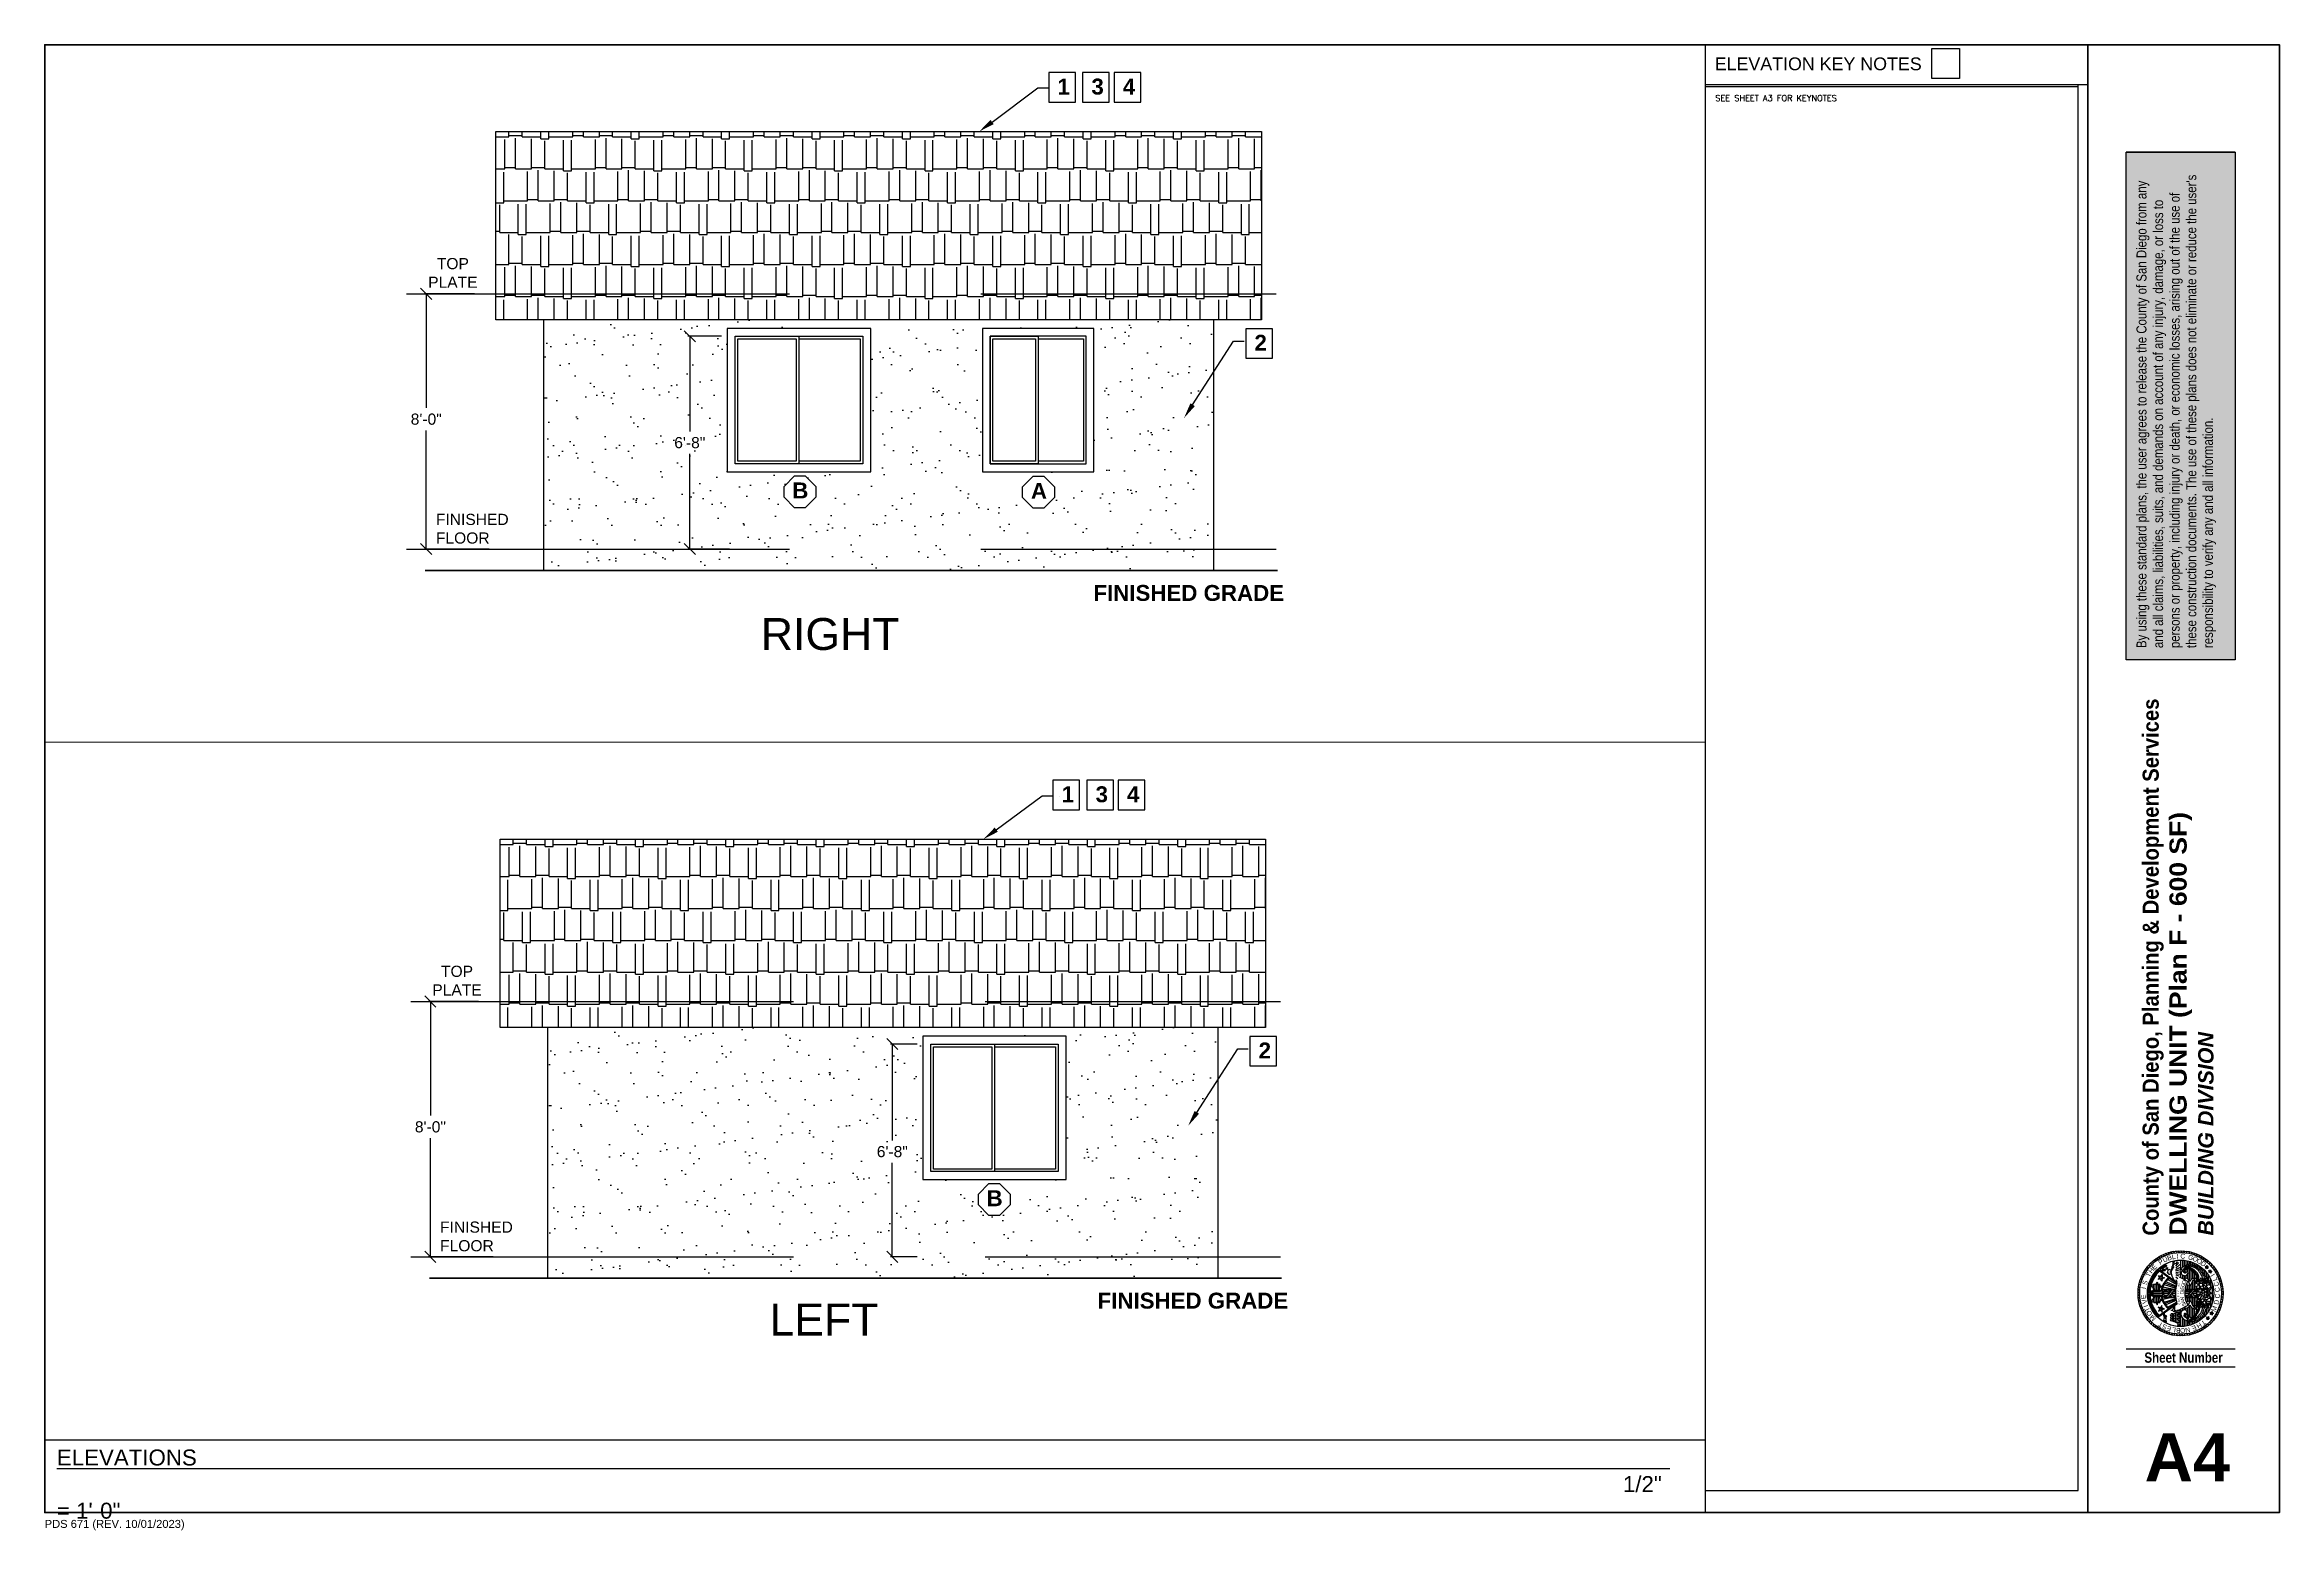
# Paper-space layout 'A4 - Elevations (24x36)' of a CAD drawing. Header units: inches. Extents: x 0.5 to 35.5, y 0.1 to 23.4.
# The model-space entities are those that its viewports show. They can reach past a viewport. Long polylines and large blocks are cut down to what shows.
import ezdxf
from ezdxf import colors
from ezdxf.entities.mleader import LeaderData, LeaderLine
from ezdxf.enums import TextEntityAlignment as Align
from ezdxf.math import Vec2, Vec3

# ---------------------------------------------------------------- set-up
doc = ezdxf.new("R2010")
doc.units = ezdxf.units.IN
doc.header["$MEASUREMENT"] = 0
doc.linetypes.add('DASHED2', pattern=[0.375, 0.25, -0.125])
for name, color, linetype in [('_CoSD_TB', 7, 'Continuous'), ('Elevation - Left Details', 6, 'Continuous'), ('Elevation - Right & Left', 7, 'Continuous'), ('Elevation - Right & Left Dim & Labels', 190, 'Continuous'), ('Elevation - Right Details', 3, 'Continuous'), ('Elevation - Section F&B Details', 7, 'Continuous'), ('F.P. - Dim & Labels', 7, 'Continuous')]:
    doc.layers.add(name, color=color, linetype=linetype)
doc.layers.add('BORDER', color=250, linetype='Continuous', lineweight=30)
doc.layers.add('NP', color=7, linetype='Continuous', plot=False)
doc.styles.add('CoSD TITLE', font='arial.ttf')
doc.styles.add('NOTES', font='romans.shx')
doc.styles.get("Standard").update_dxf_attribs({"font": 'arial.ttf'})
doc.styles.add('TITLE', font='ARIALNB.TTF', dxfattribs={"height": 0.4})
doc.dimstyles.get("Standard").update_dxf_attribs({"dimscale": 0.7, "dimtxt": 6, "dimasz": 6, "dimexe": 1, "dimexo": 3, "dimgap": 3, "dimtad": 0, "dimtih": 1, "dimtoh": 1, "dimdec": 4, "dimzin": 1, "dimdsep": 46, "dimlunit": 4, "dimtxsty": 'Standard', "dimblk": 'OBLIQUE', "dimcen": 0.09, "dimadec": 0, "dimazin": 0, "dimtfac": 1, "dimtdec": 4, "dimtofl": 0, "dimtmove": 0, "dimatfit": 3, "dimfxl": 1, "dimtolj": 1, "dimtzin": 0, "dimarcsym": 0})
pattern_1 = [(225, (3498.821245, 936.002925), (0.015512155, -0.015512155), [])]
pattern_2 = [(135, (3498.821245, 936.002925), (-0.015512155, -0.015512155), [])]

# ---------------------------------------------------------------- blocks, each defined once
blk = doc.blocks.new('_Oblique')
at = {"color": 0, "linetype": 'ByBlock', "lineweight": -2}
blk.add_line((-0.5, -0.5), (0.5, 0.5), dxfattribs=at)
blk = doc.blocks.new('*D4')
at = {"layer": 'Defpoints', "color": 0, "transparency": 16777216}
for p in [(1244.08, -938.976), (1230.027, -1018.976), (1247.08, -1018.976)]:
    blk.add_point(p, dxfattribs=at)
at = {"layer": 'Elevation - Right Details', "color": 0, "lineweight": -2, "transparency": 16777216}
for p, q in [((1241.98, -938.976), (1229.327, -938.976)), ((1230.027, -938.976), (1230.027, -974.731)), ((1230.027, -1018.976), (1230.027, -983.22)), ((1244.98, -1018.976), (1229.327, -1018.976))]:
    blk.add_line(p, q, dxfattribs=at)
at = {"layer": 'Elevation - Right Details', "color": 0, "lineweight": -2, "transparency": 16777216, "xscale": 4.199999999999999, "yscale": 4.199999999999999, "zscale": 4.199999999999999}
for p, rotation in [((1230.027, -938.976), 90), ((1230.027, -1018.976), 270)]:
    blk.add_blockref('_Oblique', p, dxfattribs=dict(at, rotation=rotation))
at = {"layer": 'Elevation - Right Details', "color": 0, "transparency": 16777216, "insert": (1230.027, -978.976), "char_height": 4.2, "attachment_point": 5}
blk.add_mtext('\\A1;6\'-8"', dxfattribs=at)
blk = doc.blocks.new('*D9')
at = {"layer": 'Defpoints', "color": 0, "transparency": 16777216}
for p in [(1316.08, -938.976), (1304.64, -1018.976), (1316.08, -1018.976)]:
    blk.add_point(p, dxfattribs=at)
at = {"layer": 'Elevation - Left Details', "color": 0, "lineweight": -2, "transparency": 16777216}
for p, q in [((1313.98, -938.976), (1303.94, -938.976)), ((1304.64, -938.976), (1304.64, -975.217)), ((1304.64, -1018.976), (1304.64, -983.706)), ((1313.98, -1018.976), (1303.94, -1018.976))]:
    blk.add_line(p, q, dxfattribs=at)
at = {"layer": 'Elevation - Left Details', "color": 0, "lineweight": -2, "transparency": 16777216, "xscale": 4.199999999999999, "yscale": 4.199999999999999, "zscale": 4.199999999999999}
for p, rotation in [((1304.64, -938.976), 90), ((1304.64, -1018.976), 270)]:
    blk.add_blockref('_Oblique', p, dxfattribs=dict(at, rotation=rotation))
at = {"layer": 'Elevation - Left Details', "color": 0, "transparency": 16777216, "insert": (1304.64, -979.461), "char_height": 4.2, "attachment_point": 5}
blk.add_mtext('\\A1;6\'-8"', dxfattribs=at)
blk = doc.blocks.new('*D10')
at = {"layer": 'Defpoints', "color": 0, "transparency": 16777216}
for p in [(1151.08, -922.976), (1130.884, -1018.976), (1156.602, -1018.976)]:
    blk.add_point(p, dxfattribs=at)
at = {"layer": 'Elevation - Right & Left Dim & Labels', "color": 0, "lineweight": -2, "transparency": 16777216}
for p, q in [((1148.98, -922.976), (1130.184, -922.976)), ((1130.884, -922.976), (1130.884, -965.902)), ((1130.884, -1018.976), (1130.884, -974.391)), ((1154.502, -1018.976), (1130.184, -1018.976))]:
    blk.add_line(p, q, dxfattribs=at)
at = {"layer": 'Elevation - Right & Left Dim & Labels', "color": 0, "lineweight": -2, "transparency": 16777216, "xscale": 4.199999999999999, "yscale": 4.199999999999999, "zscale": 4.199999999999999}
for p, rotation in [((1130.884, -922.976), 90), ((1130.884, -1018.976), 270)]:
    blk.add_blockref('_Oblique', p, dxfattribs=dict(at, rotation=rotation))
at = {"layer": 'Elevation - Right & Left Dim & Labels', "color": 0, "transparency": 16777216, "insert": (1130.884, -970.146), "char_height": 4.2, "attachment_point": 5}
blk.add_mtext('\\A1;8\'-0"', dxfattribs=at)

msp = doc.modelspace()

# ---------------------------------------------------------------- hatches: boundary and pattern name
at = {"layer": '_CoSD_TB'}
h = msp.add_hatch(dxfattribs=at)
h.set_pattern_fill('ANSI31', color=1, scale=0.1755, angle=180, style=0)
h.set_pattern_definition(pattern_1)
h.paths.add_polyline_path([(3497.67564, 947.80066), (3497.6397, 947.81462), (3497.66057, 947.7822), (3497.63618, 947.75234), (3497.67347, 947.76216), (3497.69433, 947.72974), (3497.69651, 947.76824), (3497.73379, 947.77806), (3497.69785, 947.79203), (3497.70003, 947.83052)])
h = msp.add_hatch(dxfattribs=at)
h.set_pattern_fill('ANSI31', color=1, scale=0.1755, angle=180, style=0)
h.set_pattern_definition(pattern_1)
h.paths.add_polyline_path([(3497.60544, 947.68129), (3497.5669, 947.68246), (3497.57805, 947.67383, -0.1042601), (3497.64672, 947.66504), (3497.6678, 947.6794), (3497.62926, 947.68057), (3497.61846, 947.71758)])
h = msp.add_hatch(dxfattribs=at)
h.set_pattern_fill('ANSI31', color=1, scale=0.1755, angle=90, style=0)
h.set_pattern_definition(pattern_2)
h.paths.add_polyline_path([(3497.57805, 947.39958), (3497.5669, 947.39095), (3497.60544, 947.39212), (3497.61846, 947.35582), (3497.62926, 947.39284), (3497.6678, 947.394), (3497.64672, 947.40837, -0.1042601)])
h = msp.add_hatch(dxfattribs=at)
h.set_pattern_fill('ANSI31', color=1, scale=0.1755, angle=90, style=0)
h.set_pattern_definition(pattern_2)
h.paths.add_polyline_path([(3497.67347, 947.31124), (3497.63618, 947.32107), (3497.66057, 947.29121), (3497.6397, 947.25879), (3497.67564, 947.27275), (3497.70003, 947.24289), (3497.69785, 947.28138), (3497.73379, 947.29534), (3497.69651, 947.30517), (3497.69433, 947.34367)])
at = {"layer": 'BORDER', "true_color": 0xebebec, "transparency": 33554457}
msp.add_hatch(color=7, dxfattribs=at).paths.add_polyline_path([(3497.13512, 965.41897), (3498.84064, 965.41897), (3498.84064, 957.46087), (3497.13512, 957.46087)])
at = {"layer": 'Elevation - Left Details', "transparency": 33554636}
h = msp.add_hatch(dxfattribs=at)
h.set_pattern_fill('AR-SAND', color=256, scale=8)
h.paths.add_polyline_path([(1175.08046, -932.78635), (1175.08046, -1018.97565), (1427.08046, -1018.97565), (1427.08046, -932.78635)])
h.paths.add_polyline_path([(1316.08046, -935.97565), (1370.08046, -935.97565), (1370.08046, -989.97565), (1316.08046, -989.97565)], flags=16)
h.paths.add_polyline_path([(1319.08046, -938.97565), (1343.08046, -938.97565), (1367.08046, -938.97565), (1367.08046, -986.97565), (1343.08046, -986.97565), (1319.08046, -986.97565)], flags=0)
h.paths.add_polyline_path([(1320.08046, -939.97565), (1342.08046, -939.97565), (1342.08046, -985.97565), (1320.08046, -985.97565)], flags=0)
h.paths.add_polyline_path([(1337.00297, -995.44304), (1341.00297, -991.44304), (1345.00297, -991.44304), (1349.00297, -995.44304), (1349.00297, -999.44304), (1345.00297, -1003.44304), (1341.00297, -1003.44304), (1337.00297, -999.44304)], flags=16)
h.paths.add_polyline_path([(1427.08046, -1026.97565), (1427.08046, -1018.97565), (1175.08046, -1018.97565), (1175.08046, -1026.97565)])
h.paths.add_polyline_path([(1297.77579, -983.81881), (1311.55901, -983.81881), (1311.55901, -975.16383), (1297.77579, -975.16383)], flags=24)
h.paths.add_polyline_path([(1338.51296, -1003.24557), (1347.56617, -1003.24557), (1347.56617, -990.88131), (1338.51296, -990.88131)], flags=24)
at = {"layer": 'Elevation - Right & Left Dim & Labels', "transparency": 33554559}
h = msp.add_hatch(dxfattribs=at)
h.set_pattern_fill('AR-RSHKE', color=256)
h.paths.add_polyline_path([(1445.08046, -861.95282), (1157.08046, -861.95282), (1157.08046, -932.78635), (1439.08046, -932.78635), (1445.08046, -932.78635)])
at = {"layer": 'Elevation - Right Details', "transparency": 33554636}
h = msp.add_hatch(dxfattribs=at)
h.set_pattern_fill('AR-SAND', color=256, scale=8)
h.paths.add_polyline_path([(1175.08046, -932.78635), (1175.08046, -1018.97565), (1427.08046, -1018.97565), (1427.08046, -932.78635)])
h.paths.add_polyline_path([(1298.08046, -989.97565), (1244.08046, -989.97565), (1244.08046, -935.97565), (1298.08046, -935.97565)], flags=16)
h.paths.add_polyline_path([(1295.08046, -986.97565), (1271.08046, -986.97565), (1247.08046, -986.97565), (1247.08046, -938.97565), (1271.08046, -938.97565), (1295.08046, -938.97565)], flags=0)
h.paths.add_polyline_path([(1340.08046, -935.97565), (1382.08046, -935.97565), (1382.08046, -989.97565), (1340.08046, -989.97565)], flags=16)
h.paths.add_polyline_path([(1343.08046, -938.97565), (1361.08046, -938.97565), (1379.08046, -938.97565), (1379.08046, -986.97565), (1343.08046, -986.97565)], flags=0)
h.paths.add_polyline_path([(1344.08046, -939.97565), (1360.08046, -939.97565), (1360.08046, -985.97565), (1344.08046, -985.97565)], flags=0)
h.paths.add_polyline_path([(1355.23979, -995.54428), (1359.23979, -991.54428), (1363.23979, -991.54428), (1367.23979, -995.54428), (1367.23979, -999.54428), (1363.23979, -1003.54428), (1359.23979, -1003.54428), (1355.23979, -999.54428)], flags=16)
h.paths.add_polyline_path([(1277.46821, -995.41433), (1277.46821, -999.41433), (1273.46821, -1003.41433), (1269.46821, -1003.41433), (1265.46821, -999.41433), (1265.46821, -995.41433), (1269.46821, -991.41433), (1273.46821, -991.41433)], flags=16)
h.paths.add_polyline_path([(1270.08046, -985.97565), (1248.08046, -985.97565), (1248.08046, -939.97565), (1270.08046, -939.97565)], flags=0)
h.paths.add_polyline_path([(1175.08046, -1018.97565), (1175.08046, -1026.97565), (1427.08046, -1026.97565), (1427.08046, -1018.97565)])
h.paths.add_polyline_path([(1223.16299, -983.33322), (1236.94621, -983.33322), (1236.94621, -974.67824), (1223.16299, -974.67824)], flags=24)
h.paths.add_polyline_path([(1356.86642, -1003.34681), (1365.91963, -1003.34681), (1365.91963, -990.98255), (1356.86642, -990.98255)], flags=24)
h.paths.add_polyline_path([(1266.97821, -1003.21686), (1276.03141, -1003.21686), (1276.03141, -990.8526), (1266.97821, -990.8526)], flags=24)

# ---------------------------------------------------------------- linework, layer by layer
at = {"layer": '_CoSD_TB', "color": 1, "linetype": 'Continuous'}
for p, q in [((3497.77483, 948.14023), (3497.74688, 948.15831)), ((3497.81314, 948.15241), (3497.78638, 948.17222)), ((3497.85215, 948.16217), (3497.82669, 948.18362)), ((3497.89169, 948.16946), (3497.86762, 948.19246)), ((3497.93161, 948.17425), (3497.90904, 948.19872)), ((3497.97175, 948.17653), (3497.95076, 948.20236)), ((3498.01196, 948.17628), (3497.99263, 948.20338)), ((3498.05207, 948.1735), (3498.03448, 948.20177)), ((3498.09193, 948.16821), (3498.07615, 948.19753)), ((3498.13138, 948.16043), (3498.11747, 948.19068)), ((3498.17026, 948.15019), (3498.15828, 948.18125)), ((3498.20842, 948.13753), (3498.19841, 948.16928)), ((3498.24571, 948.1225), (3498.23772, 948.15481)), ((3497.53814, 947.99207), (3497.50515, 947.99654)), ((3497.56762, 948.01941), (3497.53497, 948.02594)), ((3497.59875, 948.04485), (3497.56659, 948.05341)), ((3497.63143, 948.06828), (3497.59986, 948.07885)), ((3497.66551, 948.08961), (3497.63467, 948.10214)), ((3497.70086, 948.10877), (3497.67087, 948.1232)), ((3497.73735, 948.12566), (3497.70832, 948.14195)), ((3497.87012, 947.99792), (3497.87012, 948.04322)), ((3497.99365, 947.91157), (3497.99365, 948.05116)), ((3498.02032, 947.94617), (3498.02032, 948.05116)), ((3498.04699, 947.96676), (3498.04699, 948.05116)), ((3498.07366, 947.97707), (3498.07366, 948.0496)), ((3498.10033, 947.98842), (3498.10033, 948.04442)), ((3498.12699, 948.00001), (3498.12699, 948.03777)), ((3498.15366, 947.97963), (3498.15366, 948.02959)), ((3498.18033, 947.97605), (3498.18033, 948.0198)), ((3498.207, 947.97074), (3498.207, 948.00831)), ((3498.23366, 947.96133), (3498.23366, 947.99497)), ((3498.26033, 947.94933), (3498.26033, 947.97964)), ((3498.28198, 948.10515), (3498.27603, 948.13791)), ((3498.3171, 948.08556), (3498.31322, 948.11863)), ((3498.35091, 948.06381), (3498.34911, 948.09705)), ((3498.38329, 948.03997), (3498.38359, 948.07326)), ((3498.41411, 948.01415), (3498.4165, 948.04736)), ((3498.44325, 947.98645), (3498.44771, 948.01944)), ((3498.47059, 947.95697), (3498.47712, 947.98961)), ((3497.40208, 947.79453), (3497.36977, 947.78654)), ((3497.41943, 947.83081), (3497.38668, 947.82486)), ((3497.43902, 947.86592), (3497.40596, 947.86204)), ((3497.46077, 947.89973), (3497.42753, 947.89794)), ((3497.48461, 947.93212), (3497.45132, 947.93241)), ((3497.51043, 947.96294), (3497.47723, 947.96532)), ((3497.72345, 947.90096), (3497.72345, 947.9084)), ((3497.99365, 947.77976), (3497.99365, 947.88002)), ((3498.02032, 947.7657), (3498.02032, 947.82127)), ((3498.02252, 947.88947), (3498.02304, 947.89342)), ((3498.02267, 947.88587), (3498.02252, 947.88947)), ((3498.02368, 947.88147), (3498.02267, 947.88587)), ((3498.02304, 947.89342), (3498.02381, 947.89555)), ((3498.02514, 947.87839), (3498.02368, 947.88147)), ((3498.02381, 947.89555), (3498.02462, 947.89695)), ((3498.02434, 947.89835), (3498.02438, 947.90177)), ((3498.02462, 947.89695), (3498.02434, 947.89835)), ((3498.02438, 947.90177), (3498.02542, 947.90616)), ((3498.0263, 947.87688), (3498.02514, 947.87839)), ((3498.02542, 947.90616), (3498.02687, 947.90945)), ((3498.03011, 947.87306), (3498.0263, 947.87688)), ((3498.02687, 947.90945), (3498.02908, 947.91278)), ((3498.02908, 947.91278), (3498.03071, 947.91434)), ((3498.03386, 947.87025), (3498.03011, 947.87306)), ((3498.03071, 947.91434), (3498.03657, 947.91824)), ((3498.03782, 947.92157), (3498.03657, 947.91824)), ((3498.04214, 947.9284), (3498.03782, 947.92157)), ((3498.04801, 947.93394), (3498.04214, 947.9284)), ((3498.04699, 947.85951), (3498.04699, 947.91902)), ((3498.04699, 947.77547), (3498.04699, 947.81226)), ((3498.05218, 947.93606), (3498.04801, 947.93394)), ((3498.07551, 947.94173), (3498.06728, 947.93729)), ((3498.07366, 947.90633), (3498.07366, 947.93014)), ((3498.07366, 947.86431), (3498.07366, 947.87216)), ((3498.07366, 947.77301), (3498.07366, 947.8168)), ((3498.08335, 947.9437), (3498.07551, 947.94173)), ((3498.0953, 947.92579), (3498.07585, 947.93382)), ((3498.08802, 947.9435), (3498.08335, 947.9437)), ((3498.08699, 947.89791), (3498.08699, 947.93341)), ((3498.10033, 947.88156), (3498.10033, 947.92955)), ((3498.10033, 947.7629), (3498.10033, 947.83873)), ((3498.10615, 947.93176), (3498.10289, 947.9359)), ((3498.11088, 947.93312), (3498.10615, 947.93176)), ((3498.11895, 947.93336), (3498.11088, 947.93312)), ((3498.12059, 947.91344), (3498.11149, 947.92499)), ((3498.12348, 947.93217), (3498.11895, 947.93336)), ((3498.12699, 947.73093), (3498.12699, 947.91944)), ((3498.14204, 947.9222), (3498.13638, 947.92155)), ((3498.13638, 947.92155), (3498.13638, 947.92157)), ((3498.14887, 947.89585), (3498.13975, 947.91462)), ((3498.15004, 947.9211), (3498.14204, 947.9222)), ((3498.15431, 947.91917), (3498.15004, 947.9211)), ((3498.15366, 947.74955), (3498.15366, 947.90755)), ((3498.16609, 947.9038), (3498.16527, 947.90658)), ((3498.16947, 947.90351), (3498.16609, 947.9038)), ((3498.17333, 947.87914), (3498.16877, 947.89466)), ((3498.17709, 947.90085), (3498.16947, 947.90351)), ((3498.18089, 947.89812), (3498.17709, 947.90085)), ((3498.18033, 947.76941), (3498.18033, 947.88412)), ((3498.18915, 947.88359), (3498.18915, 947.8836)), ((3498.19466, 947.88217), (3498.18915, 947.88359)), ((3498.19163, 947.85512), (3498.18982, 947.87591)), ((3498.20174, 947.87828), (3498.19466, 947.88217)), ((3498.20504, 947.87496), (3498.20174, 947.87828)), ((3498.207, 947.77712), (3498.207, 947.84941)), ((3498.20849, 947.83078), (3498.21013, 947.85123)), ((3498.21046, 947.8553), (3498.21078, 947.85928)), ((3498.21382, 947.85475), (3498.21046, 947.8553)), ((3498.22135, 947.85185), (3498.21382, 947.85475)), ((3498.22794, 947.84718), (3498.22135, 947.85185)), ((3498.23083, 947.8435), (3498.22794, 947.84718)), ((3498.22918, 947.79921), (3498.23369, 947.82198)), ((3498.23705, 947.83095), (3498.23509, 947.83197)), ((3498.24306, 947.82555), (3498.23705, 947.83095)), ((3498.2388, 947.77775), (3498.24505, 947.79728)), ((3498.24551, 947.82156), (3498.24306, 947.82555)), ((3498.25149, 947.80441), (3498.24826, 947.80818)), ((3498.25507, 947.79717), (3498.25149, 947.80441)), ((3498.25587, 947.79256), (3498.25507, 947.79717)), ((3498.287, 947.93161), (3498.287, 947.96208)), ((3498.31367, 947.90512), (3498.31367, 947.94202)), ((3498.34033, 947.86684), (3498.34033, 947.91906)), ((3498.367, 947.81556), (3498.367, 947.89263)), ((3498.39837, 947.94491), (3498.38359, 947.95297)), ((3498.38561, 947.93214), (3498.39837, 947.94558)), ((3498.39367, 947.79012), (3498.39367, 947.8619)), ((3498.39837, 947.94693), (3498.39972, 947.95969)), ((3498.39837, 947.94558), (3498.41181, 947.9476)), ((3498.40711, 947.92946), (3498.39837, 947.94491)), ((3498.42034, 947.78224), (3498.42034, 947.82549)), ((3498.43801, 947.8878), (3498.45078, 947.87974)), ((3498.44204, 947.871), (3498.45078, 947.87906)), ((3498.45078, 947.87906), (3498.46086, 947.87974)), ((3498.45145, 947.87974), (3498.45414, 947.89116)), ((3498.45615, 947.86697), (3498.45145, 947.87974)), ((3498.49603, 947.92583), (3498.50459, 947.958)), ((3498.51946, 947.89315), (3498.53002, 947.92472)), ((3498.54079, 947.85907), (3498.55332, 947.88991)), ((3498.55994, 947.82372), (3498.57438, 947.85371)), ((3498.57683, 947.78723), (3498.59313, 947.81626)), ((3497.35637, 947.64075), (3497.32706, 947.62497)), ((3497.36415, 947.6802), (3497.3339, 947.66629)), ((3497.37439, 947.71908), (3497.34333, 947.7071)), ((3497.38705, 947.75724), (3497.3553, 947.74724)), ((3497.53566, 947.64222), (3497.53572, 947.66481)), ((3497.56226, 947.61536), (3497.5624, 947.67182)), ((3497.58885, 947.58471), (3497.58907, 947.67435)), ((3497.61552, 947.58471), (3497.61574, 947.67262)), ((3497.64219, 947.58471), (3497.64239, 947.66648)), ((3497.65559, 947.6129), (3497.65571, 947.66161)), ((3497.66896, 947.62816), (3497.66903, 947.65541)), ((3498.04699, 947.75165), (3498.04699, 947.76977)), ((3498.07366, 947.60071), (3498.07366, 947.66621)), ((3498.10033, 947.60071), (3498.10033, 947.66621)), ((3498.12699, 947.60071), (3498.12699, 947.66167)), ((3498.15366, 947.60071), (3498.15366, 947.6709)), ((3498.18033, 947.60071), (3498.18033, 947.73196)), ((3498.20581, 947.72177), (3498.20953, 947.71905)), ((3498.207, 947.60071), (3498.207, 947.76313)), ((3498.20953, 947.71905), (3498.21212, 947.71813)), ((3498.21212, 947.71813), (3498.22053, 947.71847)), ((3498.22053, 947.71847), (3498.22986, 947.7226)), ((3498.22401, 947.73514), (3498.23703, 947.74369)), ((3498.23186, 947.73206), (3498.23537, 947.73679)), ((3498.2334, 947.75436), (3498.24772, 947.77172)), ((3498.23366, 947.60071), (3498.23366, 947.64208)), ((3498.23537, 947.73679), (3498.23639, 947.73948)), ((3498.23639, 947.73948), (3498.23703, 947.74369)), ((3498.2381, 947.72889), (3498.24187, 947.73309)), ((3498.24187, 947.73309), (3498.24591, 947.7394)), ((3498.24591, 947.7394), (3498.24741, 947.74253)), ((3498.24741, 947.74253), (3498.2475, 947.74278)), ((3498.2475, 947.74278), (3498.24771, 947.74347)), ((3498.24771, 947.74347), (3498.24798, 947.75087)), ((3498.2561, 947.7776), (3498.25453, 947.78123)), ((3498.25738, 947.76963), (3498.2561, 947.7776)), ((3498.25678, 947.76498), (3498.25738, 947.76963)), ((3498.26692, 947.73244), (3498.26658, 947.73521)), ((3498.2673, 947.73086), (3498.26692, 947.73244)), ((3498.26825, 947.72812), (3498.2673, 947.73086)), ((3498.26952, 947.72501), (3498.26825, 947.72812)), ((3498.27066, 947.72309), (3498.26952, 947.72501)), ((3498.27318, 947.72028), (3498.27066, 947.72309)), ((3498.27318, 947.72028), (3498.28856, 947.74242)), ((3498.29112, 947.7022), (3498.30291, 947.74482)), ((3498.3329, 947.70475), (3498.3114, 947.74443)), ((3498.34503, 947.72597), (3498.31632, 947.74891)), ((3498.34706, 947.74704), (3498.32473, 947.75418)), ((3498.34908, 947.72735), (3498.36092, 947.72647)), ((3498.38279, 947.70098), (3498.37721, 947.71603)), ((3498.46034, 947.64203), (3498.46034, 947.75396)), ((3498.48701, 947.39079), (3498.48701, 947.68262)), ((3498.5914, 947.74976), (3498.60949, 947.77771)), ((3498.60359, 947.71144), (3498.62339, 947.7382)), ((3498.61335, 947.67244), (3498.63479, 947.6979)), ((3498.62063, 947.63289), (3498.64364, 947.65696)), ((3497.34831, 947.56078), (3497.3212, 947.54146)), ((3497.34806, 947.52058), (3497.32222, 947.49958)), ((3497.35108, 947.60089), (3497.32282, 947.58331)), ((3497.35033, 947.48043), (3497.32587, 947.45786)), ((3497.48139, 947.52269), (3497.48139, 947.55072)), ((3497.56174, 947.4017), (3497.56187, 947.45732)), ((3497.5884, 947.39907), (3497.58862, 947.4887)), ((3497.61507, 947.40069), (3497.61529, 947.4887)), ((3497.64175, 947.40673), (3497.64195, 947.4887)), ((3497.66845, 947.4177), (3497.66852, 947.44557)), ((3498.07366, 947.4072), (3498.07366, 947.4727)), ((3498.10033, 947.4071), (3498.10033, 947.4727)), ((3498.12699, 947.41174), (3498.12699, 947.4727)), ((3498.15366, 947.40251), (3498.15366, 947.4727)), ((3498.18033, 947.34145), (3498.18033, 947.4727)), ((3498.207, 947.31028), (3498.207, 947.4727)), ((3498.23366, 947.40891), (3498.23366, 947.4727)), ((3498.26033, 947.57691), (3498.26033, 947.61398)), ((3498.26033, 947.5567), (3498.26033, 947.57203)), ((3498.26033, 947.47002), (3498.26033, 947.5167)), ((3498.26033, 947.42904), (3498.26033, 947.46443)), ((3498.27697, 947.44043), (3498.28402, 947.44447)), ((3498.28402, 947.44447), (3498.28802, 947.44583)), ((3498.61939, 947.43265), (3498.6487, 947.44843)), ((3498.62468, 947.47251), (3498.65294, 947.4901)), ((3498.62543, 947.59297), (3498.64989, 947.61555)), ((3498.62745, 947.51262), (3498.65455, 947.53195)), ((3498.6277, 947.55283), (3498.65354, 947.57382)), ((3497.35512, 947.44051), (3497.33212, 947.41645)), ((3497.36241, 947.40097), (3497.34097, 947.37551)), ((3497.37217, 947.36197), (3497.35236, 947.33521)), ((3497.38436, 947.32365), (3497.36627, 947.2957)), ((3497.39892, 947.28618), (3497.38263, 947.25715)), ((3497.53509, 947.40882), (3497.53514, 947.43092)), ((3497.99365, 947.24217), (3497.99365, 947.29365)), ((3498.02032, 947.27064), (3498.02032, 947.3077)), ((3498.04699, 947.30364), (3498.04699, 947.32176)), ((3498.04699, 947.27807), (3498.04699, 947.29794)), ((3498.07366, 947.26968), (3498.07366, 947.3004)), ((3498.10033, 947.15044), (3498.10033, 947.3105)), ((3498.12699, 947.16883), (3498.12699, 947.34247)), ((3498.15366, 947.16001), (3498.15366, 947.32386)), ((3498.18033, 947.16267), (3498.18033, 947.304)), ((3498.207, 947.18966), (3498.207, 947.29629)), ((3498.22189, 947.34922), (3498.22241, 947.34425)), ((3498.22189, 947.34922), (3498.22529, 947.34785)), ((3498.22241, 947.34425), (3498.22393, 947.34099)), ((3498.22393, 947.34099), (3498.22682, 947.33737)), ((3498.22529, 947.34785), (3498.22741, 947.34727)), ((3498.22682, 947.33737), (3498.228, 947.33634)), ((3498.22741, 947.34727), (3498.23118, 947.34655)), ((3498.228, 947.33634), (3498.2307, 947.3347)), ((3498.2307, 947.3347), (3498.23269, 947.33369)), ((3498.23081, 947.28286), (3498.23913, 947.28739)), ((3498.23118, 947.34655), (3498.23237, 947.34636)), ((3498.23237, 947.34636), (3498.23597, 947.34604)), ((3498.23269, 947.33369), (3498.23481, 947.33278)), ((3498.23366, 947.34625), (3498.23366, 947.40349)), ((3498.23366, 947.29813), (3498.23366, 947.33327)), ((3498.23476, 947.40904), (3498.23945, 947.41077)), ((3498.23481, 947.33278), (3498.23674, 947.33205)), ((3498.23487, 947.29495), (3498.24273, 947.30022)), ((3498.23531, 947.25784), (3498.24113, 947.27129)), ((3498.23597, 947.34604), (3498.23894, 947.34605)), ((3498.23674, 947.33205), (3498.23977, 947.33117)), ((3498.23894, 947.34605), (3498.2399, 947.34614)), ((3498.23913, 947.28739), (3498.24157, 947.29187)), ((3498.23977, 947.33117), (3498.24363, 947.33052)), ((3498.2399, 947.34614), (3498.24111, 947.34636)), ((3498.24111, 947.34636), (3498.24281, 947.34702)), ((3498.24113, 947.27129), (3498.24306, 947.27936)), ((3498.24273, 947.30022), (3498.24853, 947.31368)), ((3498.24281, 947.34702), (3498.24437, 947.34825)), ((3498.24363, 947.33052), (3498.24559, 947.33042)), ((3498.24437, 947.34825), (3498.24561, 947.34982)), ((3498.24559, 947.33042), (3498.2481, 947.33062)), ((3498.24561, 947.34982), (3498.24635, 947.35137)), ((3498.24635, 947.35137), (3498.24713, 947.35377)), ((3498.24713, 947.35377), (3498.24753, 947.35525)), ((3498.24753, 947.35525), (3498.2481, 947.35781)), ((3498.2481, 947.35781), (3498.24985, 947.36783)), ((3498.2481, 947.33062), (3498.25083, 947.33136)), ((3498.24853, 947.31368), (3498.25183, 947.32765)), ((3498.24985, 947.36783), (3498.25227, 947.38105)), ((3498.25083, 947.33136), (3498.25308, 947.3327)), ((3498.25183, 947.32765), (3498.2535, 947.33322)), ((3498.25227, 947.38105), (3498.25256, 947.38214)), ((3498.25256, 947.38214), (3498.254, 947.38905)), ((3498.25308, 947.3327), (3498.25494, 947.33456)), ((3498.254, 947.38905), (3498.25544, 947.39595)), ((3498.25473, 947.40162), (3498.2578, 947.40218)), ((3498.25494, 947.33456), (3498.25605, 947.33634)), ((3498.25544, 947.39595), (3498.25668, 947.39862)), ((3498.25605, 947.33634), (3498.25727, 947.33917)), ((3498.25679, 947.28342), (3498.25678, 947.28522)), ((3498.25748, 947.27934), (3498.25679, 947.28342)), ((3498.25727, 947.33917), (3498.258, 947.34122)), ((3498.26009, 947.27247), (3498.25748, 947.27934)), ((3498.2578, 947.40218), (3498.26476, 947.40536)), ((3498.258, 947.34122), (3498.25914, 947.3449)), ((3498.25914, 947.3449), (3498.25955, 947.34636)), ((3498.25955, 947.34636), (3498.2619, 947.35606)), ((3498.26169, 947.27004), (3498.26009, 947.27247)), ((3498.26033, 947.40293), (3498.26033, 947.40334)), ((3498.2653, 947.2667), (3498.26169, 947.27004)), ((3498.2619, 947.35606), (3498.26308, 947.36128)), ((3498.26484, 947.36988), (3498.26817, 947.37612)), ((3498.26603, 947.40035), (3498.26656, 947.40564)), ((3498.26639, 947.39628), (3498.26603, 947.40035)), ((3498.2673, 947.39203), (3498.26639, 947.39628)), ((3498.26656, 947.40564), (3498.26698, 947.40676)), ((3498.26871, 947.38789), (3498.2673, 947.39203)), ((3498.26817, 947.37612), (3498.27166, 947.37943)), ((3498.26968, 947.38625), (3498.26871, 947.38789)), ((3498.27168, 947.38433), (3498.26968, 947.38625)), ((3498.27166, 947.37943), (3498.2751, 947.38221)), ((3498.27571, 947.38183), (3498.27168, 947.38433)), ((3498.27232, 947.39672), (3498.27261, 947.39989)), ((3498.2738, 947.39268), (3498.27232, 947.39672)), ((3498.27261, 947.39989), (3498.27428, 947.40268)), ((3498.27611, 947.38952), (3498.2738, 947.39268)), ((3498.27428, 947.40268), (3498.27737, 947.40522)), ((3498.27809, 947.38065), (3498.27571, 947.38183)), ((3498.27848, 947.38736), (3498.27611, 947.38952)), ((3498.27737, 947.40522), (3498.28117, 947.40718)), ((3498.28882, 947.32897), (3498.27767, 947.35161)), ((3498.27912, 947.38021), (3498.27809, 947.38065)), ((3498.2804, 947.38621), (3498.27848, 947.38736)), ((3498.28212, 947.3793), (3498.27912, 947.38021)), ((3498.28443, 947.3845), (3498.2804, 947.38621)), ((3498.28117, 947.40718), (3498.2838, 947.40808)), ((3498.28649, 947.37852), (3498.28212, 947.3793)), ((3498.2838, 947.40808), (3498.28771, 947.40879)), ((3498.28911, 947.38375), (3498.28443, 947.3845)), ((3498.29477, 947.34565), (3498.2849, 947.36707)), ((3498.28967, 947.37824), (3498.28649, 947.37852)), ((3498.28708, 947.42261), (3498.29538, 947.43016)), ((3498.28771, 947.40879), (3498.29205, 947.40905)), ((3498.28797, 947.42342), (3498.28816, 947.42347)), ((3498.28816, 947.42347), (3498.29625, 947.4249)), ((3498.29515, 947.38492), (3498.28911, 947.38375)), ((3498.29125, 947.37826), (3498.28967, 947.37824)), ((3498.29284, 947.37849), (3498.29125, 947.37826)), ((3498.29205, 947.40905), (3498.29875, 947.40861)), ((3498.29696, 947.37937), (3498.29284, 947.37849)), ((3498.29538, 947.43016), (3498.29853, 947.43186)), ((3498.29625, 947.4249), (3498.30022, 947.42547)), ((3498.30013, 947.38021), (3498.29696, 947.37937)), ((3498.29875, 947.40861), (3498.30267, 947.40762)), ((3498.30236, 947.38099), (3498.30013, 947.38021)), ((3498.30324, 947.38152), (3498.30236, 947.38099)), ((3498.30267, 947.40762), (3498.30882, 947.40496)), ((3498.30569, 947.38378), (3498.30324, 947.38152)), ((3498.30732, 947.3863), (3498.30569, 947.38378)), ((3498.30819, 947.39012), (3498.30732, 947.3863)), ((3498.30882, 947.40496), (3498.31497, 947.4023)), ((3498.31497, 947.4023), (3498.32056, 947.40015)), ((3498.32056, 947.40015), (3498.32615, 947.39801)), ((3498.32553, 947.34622), (3498.33113, 947.37219)), ((3498.32615, 947.39801), (3498.32715, 947.39742)), ((3498.32715, 947.39742), (3498.33321, 947.39314)), ((3498.33321, 947.39314), (3498.34184, 947.38653)), ((3498.33351, 947.31459), (3498.34903, 947.34966)), ((3498.34184, 947.38653), (3498.34265, 947.38547)), ((3498.34265, 947.38547), (3498.34678, 947.37631)), ((3498.34678, 947.37631), (3498.3509, 947.36715)), ((3498.3509, 947.36715), (3498.35439, 947.35897)), ((3498.35439, 947.35897), (3498.39049, 947.38385)), ((3498.35559, 947.32317), (3498.3754, 947.35624)), ((3498.36952, 947.36525), (3498.37514, 947.36608)), ((3498.37682, 947.32926), (3498.3979, 947.36062)), ((3498.39367, 947.21151), (3498.39367, 947.29906)), ((3498.39439, 947.36892), (3498.39651, 947.36923)), ((3498.39815, 947.33305), (3498.42838, 947.36984)), ((3498.42704, 947.34296), (3498.41555, 947.3223)), ((3498.41614, 947.37212), (3498.42313, 947.37315)), ((3498.42034, 947.24791), (3498.42034, 947.31354)), ((3498.46334, 947.36311), (3498.44123, 947.35506)), ((3498.45062, 947.37092), (3498.46334, 947.36311)), ((3498.46034, 947.31944), (3498.46034, 947.40571)), ((3498.57367, 947.27887), (3498.60599, 947.28687)), ((3498.58871, 947.31616), (3498.62046, 947.32617)), ((3498.60137, 947.35433), (3498.63243, 947.36631)), ((3498.61161, 947.39321), (3498.64186, 947.40711)), ((3497.41582, 947.24969), (3497.40138, 947.21969)), ((3497.43497, 947.21434), (3497.42244, 947.18349)), ((3497.4563, 947.18025), (3497.44573, 947.14869)), ((3497.47973, 947.14758), (3497.47117, 947.11541)), ((3497.50517, 947.11644), (3497.49864, 947.0838)), ((3497.99365, 947.02168), (3497.99365, 947.19804)), ((3498.02032, 947.02168), (3498.02032, 947.14718)), ((3498.04699, 947.02168), (3498.04699, 947.12457)), ((3498.07366, 947.16799), (3498.07366, 947.20159)), ((3498.07366, 947.02381), (3498.07366, 947.11372)), ((3498.11366, 947.14543), (3498.11366, 947.14779)), ((3498.12699, 947.03564), (3498.12699, 947.09718)), ((3498.15112, 947.16163), (3498.15982, 947.15607)), ((3498.15366, 947.04382), (3498.15366, 947.09609)), ((3498.15461, 947.13466), (3498.15884, 947.13974)), ((3498.1688, 947.14454), (3498.18023, 947.14479)), ((3498.16882, 947.1541), (3498.17344, 947.15474)), ((3498.16889, 947.16348), (3498.1782, 947.16179)), ((3498.1782, 947.16179), (3498.18757, 947.16568)), ((3498.18033, 947.05361), (3498.18033, 947.09879)), ((3498.18353, 947.16997), (3498.19374, 947.17156)), ((3498.18488, 947.13411), (3498.18516, 947.13701)), ((3498.1856, 947.12925), (3498.18488, 947.13411)), ((3498.18516, 947.13701), (3498.18744, 947.144)), ((3498.18744, 947.144), (3498.18946, 947.14761)), ((3498.18946, 947.14761), (3498.19059, 947.14902)), ((3498.1958, 947.18613), (3498.2051, 947.18787)), ((3498.20179, 947.17604), (3498.20453, 947.17923)), ((3498.20399, 947.15206), (3498.2038, 947.15867)), ((3498.2051, 947.18787), (3498.21575, 947.19795)), ((3498.207, 947.0651), (3498.207, 947.10595)), ((3498.20809, 947.16886), (3498.21292, 947.1733)), ((3498.21019, 947.21017), (3498.2195, 947.21191)), ((3498.21575, 947.19795), (3498.21961, 947.20316)), ((3498.2195, 947.21191), (3498.23014, 947.22199)), ((3498.22007, 947.17453), (3498.22067, 947.17863)), ((3498.22042, 947.16719), (3498.22007, 947.17453)), ((3498.2212, 947.16439), (3498.22042, 947.16719)), ((3498.22067, 947.17863), (3498.22122, 947.18035)), ((3498.2236, 947.16009), (3498.2212, 947.16439)), ((3498.22218, 947.22746), (3498.23094, 947.23293)), ((3498.22743, 947.25259), (3498.23531, 947.25784)), ((3498.23014, 947.22199), (3498.23359, 947.22664)), ((3498.23366, 947.07843), (3498.23366, 947.11601)), ((3498.23446, 947.19857), (3498.23507, 947.20267)), ((3498.23482, 947.19123), (3498.23446, 947.19857)), ((3498.2356, 947.18843), (3498.23482, 947.19123)), ((3498.23507, 947.20267), (3498.23562, 947.20439)), ((3498.23799, 947.18414), (3498.2356, 947.18843)), ((3498.23659, 947.24022), (3498.23972, 947.25011)), ((3498.24521, 947.23609), (3498.24957, 947.24579)), ((3498.24804, 947.21903), (3498.24527, 947.22503)), ((3498.25325, 947.25546), (3498.25308, 947.25726)), ((3498.25431, 947.25146), (3498.25325, 947.25546)), ((3498.25752, 947.24485), (3498.25431, 947.25146)), ((3498.25934, 947.24258), (3498.25752, 947.24485)), ((3498.26323, 947.23957), (3498.25934, 947.24258)), ((3498.26033, 947.09377), (3498.26033, 947.12762)), ((3498.287, 947.11132), (3498.287, 947.14139)), ((3498.31121, 947.19334), (3498.30595, 947.18699)), ((3498.31367, 947.13139), (3498.31367, 947.16213)), ((3498.34033, 947.15435), (3498.34033, 947.19119)), ((3498.367, 947.18077), (3498.367, 947.2391)), ((3498.39607, 947.13554), (3498.41401, 947.14617)), ((3498.41401, 947.14617), (3498.40112, 947.15792)), ((3498.42074, 947.16408), (3498.41457, 947.14561)), ((3498.41457, 947.14617), (3498.42971, 947.14505)), ((3498.41457, 947.14561), (3498.41682, 947.13106)), ((3498.45494, 947.23515), (3498.47232, 947.2234)), ((3498.45494, 947.20885), (3498.47288, 947.22284)), ((3498.46533, 947.11047), (3498.49853, 947.10809)), ((3498.47232, 947.2234), (3498.47905, 947.20493)), ((3498.47288, 947.2234), (3498.47681, 947.23907)), ((3498.47288, 947.22284), (3498.49251, 947.22507)), ((3498.49115, 947.14129), (3498.52444, 947.141)), ((3498.51498, 947.17367), (3498.54823, 947.17547)), ((3498.53674, 947.20749), (3498.5698, 947.21137)), ((3498.55633, 947.2426), (3498.58908, 947.24855)), ((3497.53251, 947.08696), (3497.52804, 947.05397)), ((3497.56165, 947.05925), (3497.55926, 947.02605)), ((3497.59247, 947.03343), (3497.59217, 947.00014)), ((3497.62485, 947.0096), (3497.62664, 946.97636)), ((3497.65866, 946.98784), (3497.66254, 946.95478)), ((3497.69377, 946.96825), (3497.69972, 946.9355)), ((3497.73005, 946.95091), (3497.73804, 946.91859)), ((3497.76734, 946.93588), (3497.77735, 946.90413)), ((3497.8055, 946.92321), (3497.81748, 946.89215)), ((3498.10033, 947.02899), (3498.10033, 947.09135)), ((3498.16262, 946.92099), (3498.18937, 946.90119)), ((3498.20093, 946.93318), (3498.22888, 946.9151)), ((3498.23841, 946.94775), (3498.26744, 946.93145)), ((3498.27489, 946.96464), (3498.30489, 946.9502)), ((3498.31025, 946.98379), (3498.34109, 946.97127)), ((3498.34433, 947.00513), (3498.3759, 946.99456)), ((3498.377, 947.02856), (3498.40917, 947.01999)), ((3498.40814, 947.05399), (3498.44079, 947.04747)), ((3498.43762, 947.08133), (3498.47061, 947.07687)), ((3497.84438, 946.91297), (3497.85829, 946.88273)), ((3497.88383, 946.90519), (3497.89961, 946.87588)), ((3497.92369, 946.89991), (3497.94128, 946.87164)), ((3497.9638, 946.89713), (3497.98313, 946.87003)), ((3498.00401, 946.89688), (3498.025, 946.87105)), ((3498.04415, 946.89916), (3498.06672, 946.87469)), ((3498.08407, 946.90395), (3498.10813, 946.88095)), ((3498.12361, 946.91124), (3498.14907, 946.88979))]:
    msp.add_line(p, q, dxfattribs=at)
at = {"layer": '_CoSD_TB', "color": 1}
for p, q in [((3497.73574, 947.96376), (3497.74632, 947.97208)), ((3497.74632, 947.97208), (3497.74168, 947.98471)), ((3497.74168, 947.98471), (3497.75286, 947.97722)), ((3497.75286, 947.97722), (3497.76344, 947.98554)), ((3497.76344, 947.98554), (3497.75977, 947.97259)), ((3497.75977, 947.97259), (3497.77095, 947.9651)), ((3497.85771, 947.95846), (3497.90161, 948.00894)), ((3497.86407, 947.96634), (3497.8726, 948.01082)), ((3497.8726, 948.01082), (3497.90097, 948.04753)), ((3497.9142, 947.9954), (3497.94092, 948.03729)), ((3497.9142, 947.95987), (3497.95937, 948.02023)), ((3497.9142, 947.93046), (3497.97617, 947.99082)), ((3498.04305, 947.96544), (3498.05395, 947.96909)), ((3498.05395, 947.96909), (3498.06485, 947.97274)), ((3498.06485, 947.97274), (3498.07077, 947.97565)), ((3498.07077, 947.97565), (3498.07669, 947.97855)), ((3498.07669, 947.97855), (3498.08759, 947.98345)), ((3498.08759, 947.98345), (3498.10259, 947.98931)), ((3498.10259, 947.98931), (3498.11759, 947.99517)), ((3498.11759, 947.99517), (3498.11898, 947.99579)), ((3498.11898, 947.99579), (3498.1207, 947.99661)), ((3498.1207, 947.99661), (3498.12422, 947.99844)), ((3498.12422, 947.99844), (3498.12629, 947.99958)), ((3498.12629, 947.99958), (3498.12823, 948.00075)), ((3498.14074, 947.99051), (3498.12749, 947.97966)), ((3498.12823, 948.00075), (3498.12994, 948.0019)), ((3498.12994, 948.0019), (3498.13083, 948.00264)), ((3498.13083, 948.00264), (3498.13103, 948.00284)), ((3498.13103, 948.00284), (3498.13133, 948.00316)), ((3498.13133, 948.00316), (3498.13193, 948.00385)), ((3498.13193, 948.00385), (3498.13299, 948.00531)), ((3498.14407, 948.00465), (3498.13249, 948.02024)), ((3498.13495, 948.01212), (3498.13249, 948.02024)), ((3498.13299, 948.00531), (3498.13333, 948.0059)), ((3498.13333, 948.0059), (3498.13437, 948.00813)), ((3498.13437, 948.00813), (3498.13481, 948.00967)), ((3498.13481, 948.00967), (3498.13495, 948.01212)), ((3498.14074, 947.99051), (3498.14407, 948.00465)), ((3498.20887, 947.97026), (3498.20153, 947.97214)), ((3498.39297, 947.95524), (3498.40218, 947.97391)), ((3498.40218, 947.97391), (3498.40571, 947.95339)), ((3497.6397, 947.81462), (3497.67564, 947.80066)), ((3497.66057, 947.7822), (3497.6397, 947.81462)), ((3497.82558, 947.78106), (3497.65479, 947.90064)), ((3497.80245, 947.78097), (3497.65601, 947.88352)), ((3497.67345, 947.94627), (3497.67077, 947.94248)), ((3497.67806, 947.94678), (3497.67345, 947.94627)), ((3497.67564, 947.80066), (3497.70003, 947.83052)), ((3497.70354, 947.92165), (3497.695, 947.93392)), ((3497.70003, 947.83052), (3497.69785, 947.79203)), ((3497.71014, 947.90823), (3497.70354, 947.92165)), ((3497.70374, 947.94464), (3497.71432, 947.95296)), ((3497.70374, 947.94464), (3497.71719, 947.94515)), ((3497.70588, 947.88289), (3497.7105, 947.8834)), ((3497.71432, 947.95296), (3497.70968, 947.96559)), ((3497.70968, 947.96559), (3497.72086, 947.9581)), ((3497.7105, 947.8834), (3497.71318, 947.88719)), ((3497.71499, 947.89431), (3497.72557, 947.90263)), ((3497.72844, 947.89482), (3497.71499, 947.89431)), ((3497.72184, 947.93252), (3497.71719, 947.94515)), ((3497.72086, 947.9581), (3497.73144, 947.96642)), ((3497.72093, 947.91526), (3497.73211, 947.90777)), ((3497.72557, 947.90263), (3497.72093, 947.91526)), ((3497.7255, 947.94547), (3497.72184, 947.93252)), ((3497.73895, 947.94598), (3497.7255, 947.94547)), ((3497.73144, 947.96642), (3497.72777, 947.95347)), ((3497.72777, 947.95347), (3497.73895, 947.94598)), ((3497.73309, 947.88219), (3497.72844, 947.89482)), ((3497.73211, 947.90777), (3497.74269, 947.91609)), ((3497.73675, 947.89514), (3497.73309, 947.88219)), ((3497.74919, 947.96427), (3497.73574, 947.96376)), ((3497.7502, 947.89565), (3497.73675, 947.89514)), ((3497.74269, 947.91609), (3497.73902, 947.90314)), ((3497.73902, 947.90314), (3497.7502, 947.89565)), ((3497.75384, 947.95164), (3497.74919, 947.96427)), ((3497.7575, 947.96459), (3497.75384, 947.95164)), ((3497.75428, 947.91847), (3497.76486, 947.92679)), ((3497.76773, 947.91899), (3497.75428, 947.91847)), ((3497.77095, 947.9651), (3497.7575, 947.96459)), ((3497.76021, 947.93943), (3497.77139, 947.93194)), ((3497.76486, 947.92679), (3497.76021, 947.93943)), ((3497.77237, 947.90635), (3497.76773, 947.91899)), ((3497.77139, 947.93194), (3497.78197, 947.94026)), ((3497.77604, 947.9193), (3497.77237, 947.90635)), ((3497.78949, 947.91982), (3497.77604, 947.9193)), ((3497.78197, 947.94026), (3497.7783, 947.92731)), ((3497.7783, 947.92731), (3497.78949, 947.91982)), ((3497.7946, 947.85503), (3497.79091, 947.86033)), ((3497.79956, 947.85233), (3497.7946, 947.85503)), ((3497.81877, 947.9061), (3497.85288, 947.9061)), ((3497.81877, 947.84139), (3497.84689, 947.84139)), ((3497.82806, 947.8761), (3497.82988, 947.87883)), ((3497.82806, 947.86821), (3497.82806, 947.8761)), ((3497.83012, 947.86469), (3497.82806, 947.86821)), ((3497.82988, 947.87883), (3497.84485, 947.87883)), ((3497.84282, 947.86469), (3497.83012, 947.86469)), ((3497.84219, 947.86103), (3497.84778, 947.89833)), ((3497.85567, 947.80467), (3497.84219, 947.86103)), ((3497.84778, 947.89833), (3497.88468, 947.95458)), ((3497.85135, 947.90681), (3497.85771, 947.95846)), ((3497.88748, 947.74326), (3497.85567, 947.80467)), ((3497.9142, 947.91022), (3497.98622, 947.9474)), ((3497.9142, 947.88704), (3497.99958, 947.91339)), ((3497.9142, 947.86539), (3497.99793, 947.8808)), ((3497.9142, 947.84515), (3497.97782, 947.83585)), ((3497.9142, 947.82656), (3497.96103, 947.80962)), ((3497.9142, 947.79561), (3497.94601, 947.76926)), ((3497.96316, 947.79583), (3498.10686, 947.7201)), ((3497.99778, 947.90049), (3497.9978, 947.90168)), ((3497.99779, 947.89863), (3497.99778, 947.90049)), ((3497.99809, 947.88962), (3497.99779, 947.89863)), ((3497.9978, 947.90168), (3497.99791, 947.90286)), ((3497.99791, 947.90286), (3497.99846, 947.90604)), ((3497.99877, 947.87909), (3497.99809, 947.88962)), ((3497.99846, 947.90604), (3497.99939, 947.90971)), ((3497.99919, 947.87416), (3497.99877, 947.87909)), ((3497.99966, 947.86939), (3497.99919, 947.87416)), ((3497.99939, 947.90971), (3498.00157, 947.91611)), ((3498.00079, 947.86016), (3497.99966, 947.86939)), ((3498.00315, 947.84444), (3498.00079, 947.86016)), ((3498.00157, 947.91611), (3498.00389, 947.92157)), ((3498.0036, 947.84197), (3498.00315, 947.84444)), ((3498.00847, 947.83165), (3498.0036, 947.84197)), ((3498.00389, 947.92157), (3498.00748, 947.92847)), ((3498.00748, 947.92847), (3498.01168, 947.93507)), ((3498.01168, 947.93507), (3498.0192, 947.94491)), ((3498.0192, 947.94491), (3498.02698, 947.9536)), ((3498.02698, 947.9536), (3498.03322, 947.95924)), ((3498.03928, 947.81328), (3498.03078, 947.81592)), ((3498.03322, 947.95924), (3498.03974, 947.96387)), ((3498.0466, 947.81228), (3498.03928, 947.81328)), ((3498.03974, 947.96387), (3498.04305, 947.96544)), ((3498.059, 947.94982), (3498.05645, 947.94867)), ((3498.06336, 947.95151), (3498.059, 947.94982)), ((3498.0665, 947.95251), (3498.06336, 947.95151)), ((3498.06917, 947.95331), (3498.0665, 947.95251)), ((3498.07093, 947.95381), (3498.06917, 947.95331)), ((3498.07479, 947.95478), (3498.07093, 947.95381)), ((3498.08011, 947.95582), (3498.07479, 947.95478)), ((3498.08474, 947.9565), (3498.08011, 947.95582)), ((3498.094, 947.89236), (3498.08297, 947.9011)), ((3498.08866, 947.95687), (3498.08474, 947.9565)), ((3498.09106, 947.957), (3498.08866, 947.95687)), ((3498.09236, 947.95703), (3498.09106, 947.957)), ((3498.09362, 947.95703), (3498.09236, 947.95703)), ((3498.09514, 947.95697), (3498.09362, 947.95703)), ((3498.09705, 947.9568), (3498.09514, 947.95697)), ((3498.09966, 947.9564), (3498.09705, 947.9568)), ((3498.10244, 947.95582), (3498.09966, 947.9564)), ((3498.10575, 947.95494), (3498.10244, 947.95582)), ((3498.10971, 947.95373), (3498.10575, 947.95494)), ((3498.113, 947.9526), (3498.10971, 947.95373)), ((3498.11681, 947.95116), (3498.113, 947.9526)), ((3498.12057, 947.94965), (3498.11681, 947.95116)), ((3498.12651, 947.94709), (3498.12057, 947.94965)), ((3498.13216, 947.9445), (3498.12651, 947.94709)), ((3498.13805, 947.94167), (3498.13216, 947.9445)), ((3498.14188, 947.93975), (3498.13805, 947.94167)), ((3498.14612, 947.93753), (3498.14188, 947.93975)), ((3498.18976, 947.94591), (3498.14503, 947.96336)), ((3498.15039, 947.93525), (3498.14612, 947.93753)), ((3498.16003, 947.9299), (3498.15039, 947.93525)), ((3498.16815, 947.92521), (3498.16003, 947.9299)), ((3498.17524, 947.92089), (3498.16815, 947.92521)), ((3498.18011, 947.91776), (3498.17524, 947.92089)), ((3498.18416, 947.91501), (3498.18011, 947.91776)), ((3498.18781, 947.9124), (3498.18416, 947.91501)), ((3498.1896, 947.91106), (3498.18781, 947.9124)), ((3498.19119, 947.90982), (3498.1896, 947.91106)), ((3498.19199, 947.90916), (3498.19119, 947.90982)), ((3498.19398, 947.90749), (3498.19199, 947.90916)), ((3498.19631, 947.90547), (3498.19398, 947.90749)), ((3498.19431, 947.96365), (3498.22176, 947.95173)), ((3498.19984, 947.90237), (3498.19631, 947.90547)), ((3498.20501, 947.89773), (3498.19984, 947.90237)), ((3498.2135, 947.88997), (3498.20501, 947.89773)), ((3498.21913, 947.93263), (3498.20957, 947.93721)), ((3498.22195, 947.88206), (3498.2135, 947.88997)), ((3498.2311, 947.92534), (3498.21913, 947.93263)), ((3498.22176, 947.95173), (3498.23976, 947.94194)), ((3498.22918, 947.87514), (3498.22195, 947.88206)), ((3498.23382, 947.87059), (3498.22918, 947.87514)), ((3498.24456, 947.91432), (3498.2311, 947.92534)), ((3498.23746, 947.86692), (3498.23382, 947.87059)), ((3498.23939, 947.86491), (3498.23746, 947.86692)), ((3498.24175, 947.86238), (3498.23939, 947.86491)), ((3498.23976, 947.94194), (3498.25456, 947.93258)), ((3498.24499, 947.85878), (3498.24175, 947.86238)), ((3498.25469, 947.90431), (3498.24456, 947.91432)), ((3498.24717, 947.85629), (3498.24499, 947.85878)), ((3498.24914, 947.85396), (3498.24717, 947.85629)), ((3498.25153, 947.85104), (3498.24914, 947.85396)), ((3498.25279, 947.84945), (3498.25153, 947.85104)), ((3498.25439, 947.84735), (3498.25279, 947.84945)), ((3498.25571, 947.84556), (3498.25439, 947.84735)), ((3498.25843, 947.95028), (3498.25456, 947.95216)), ((3498.25456, 947.93258), (3498.26312, 947.92651)), ((3498.25715, 947.84354), (3498.25571, 947.84556)), ((3498.25856, 947.84146), (3498.25715, 947.84354)), ((3498.26157, 947.94871), (3498.25843, 947.95028)), ((3498.25982, 947.83949), (3498.25856, 947.84146)), ((3498.26069, 947.83807), (3498.25982, 947.83949)), ((3498.26141, 947.83683), (3498.26069, 947.83807)), ((3498.26219, 947.83546), (3498.26141, 947.83683)), ((3498.2772, 947.93919), (3498.26157, 947.94871)), ((3498.263, 947.83394), (3498.26219, 947.83546)), ((3498.2637, 947.83256), (3498.263, 947.83394)), ((3498.26312, 947.92651), (3498.26692, 947.92351)), ((3498.26451, 947.83083), (3498.2637, 947.83256)), ((3498.26531, 947.82902), (3498.26451, 947.83083)), ((3498.26615, 947.82696), (3498.26531, 947.82902)), ((3498.26683, 947.82514), (3498.26615, 947.82696)), ((3498.26748, 947.82329), (3498.26683, 947.82514)), ((3498.26692, 947.92351), (3498.26904, 947.92159)), ((3498.26809, 947.82135), (3498.26748, 947.82329)), ((3498.26872, 947.81917), (3498.26809, 947.82135)), ((3498.26932, 947.81687), (3498.26872, 947.81917)), ((3498.26904, 947.92159), (3498.27411, 947.91654)), ((3498.26988, 947.81442), (3498.26932, 947.81687)), ((3498.27043, 947.81172), (3498.26988, 947.81442)), ((3498.27096, 947.80875), (3498.27043, 947.81172)), ((3498.27145, 947.80556), (3498.27096, 947.80875)), ((3498.27181, 947.8029), (3498.27145, 947.80556)), ((3498.27207, 947.80054), (3498.27181, 947.8029)), ((3498.27227, 947.79827), (3498.27207, 947.80054)), ((3498.27243, 947.79577), (3498.27227, 947.79827)), ((3498.27253, 947.79338), (3498.27243, 947.79577)), ((3498.27256, 947.79192), (3498.27253, 947.79338)), ((3498.29876, 947.84852), (3498.29428, 947.85529)), ((3498.31542, 947.90304), (3498.30832, 947.91146)), ((3498.32337, 947.89217), (3498.31542, 947.90304)), ((3498.31866, 947.85866), (3498.33636, 947.83107)), ((3498.33089, 947.88128), (3498.32337, 947.89217)), ((3498.34367, 947.86175), (3498.33089, 947.88128)), ((3498.34611, 947.85744), (3498.34367, 947.86175)), ((3498.35865, 947.83231), (3498.34611, 947.85744)), ((3498.37119, 947.80717), (3498.35865, 947.83231)), ((3498.37295, 947.80482), (3498.37119, 947.80717)), ((3498.37237, 947.95823), (3498.39297, 947.95524)), ((3498.38728, 947.9437), (3498.37237, 947.95823)), ((3498.37968, 947.79926), (3498.37295, 947.80482)), ((3498.37807, 947.92503), (3498.38728, 947.9437)), ((3498.39649, 947.93472), (3498.37807, 947.92503)), ((3498.38877, 947.79299), (3498.37968, 947.79926)), ((3498.39434, 947.78972), (3498.38877, 947.79299)), ((3498.41141, 947.92019), (3498.39649, 947.93472)), ((3498.40571, 947.95339), (3498.42631, 947.9504)), ((3498.42631, 947.9504), (3498.40788, 947.94071)), ((3498.40788, 947.94071), (3498.41141, 947.92019)), ((3498.43991, 947.87926), (3498.4271, 947.89568)), ((3498.4271, 947.89568), (3498.44711, 947.88993)), ((3498.42825, 947.86201), (3498.43991, 947.87926)), ((3498.44782, 947.86912), (3498.42825, 947.86201)), ((3498.44711, 947.88993), (3498.45876, 947.90718)), ((3498.46063, 947.8527), (3498.44782, 947.86912)), ((3498.45876, 947.90718), (3498.45948, 947.88637)), ((3498.45948, 947.88637), (3498.47949, 947.88062)), ((3498.47949, 947.88062), (3498.45992, 947.87351)), ((3498.45992, 947.87351), (3498.46063, 947.8527)), ((3497.5669, 947.68246), (3497.60544, 947.68129)), ((3497.57805, 947.67383), (3497.5669, 947.68246)), ((3497.60544, 947.68129), (3497.61846, 947.71758)), ((3497.61846, 947.71758), (3497.62926, 947.68057)), ((3497.62926, 947.68057), (3497.6678, 947.6794)), ((3497.63618, 947.75234), (3497.66057, 947.7822)), ((3497.67347, 947.76216), (3497.63618, 947.75234)), ((3497.6678, 947.6794), (3497.64672, 947.66504)), ((3497.69433, 947.72974), (3497.67347, 947.76216)), ((3497.69651, 947.76824), (3497.69433, 947.72974)), ((3497.73379, 947.77806), (3497.69651, 947.76824)), ((3497.69785, 947.79203), (3497.73379, 947.77806)), ((3497.86021, 947.60071), (3497.71019, 947.63125)), ((3497.72936, 947.67534), (3497.91287, 947.61819)), ((3497.91487, 947.63228), (3497.74159, 947.69606)), ((3497.91723, 947.64662), (3497.75548, 947.71571)), ((3497.78784, 947.75127), (3497.92318, 947.67617)), ((3497.92685, 947.69149), (3497.8061, 947.76694)), ((3497.93103, 947.70722), (3497.82558, 947.78106)), ((3497.9142, 947.75384), (3497.92922, 947.72125)), ((3498.04182, 947.77585), (3498.04786, 947.76875)), ((3498.06071, 947.77447), (3498.04182, 947.77585)), ((3498.04786, 947.76875), (3498.05231, 947.76323)), ((3498.05231, 947.76323), (3498.05532, 947.75885)), ((3498.05532, 947.75885), (3498.05703, 947.75518)), ((3498.05707, 947.74826), (3498.05652, 947.74663)), ((3498.05703, 947.75518), (3498.05756, 947.75179)), ((3498.05756, 947.75179), (3498.05707, 947.74826)), ((3498.07532, 947.77282), (3498.06071, 947.77447)), ((3498.07501, 947.6707), (3498.08309, 947.68801)), ((3498.13743, 947.65985), (3498.07501, 947.6707)), ((3498.08673, 947.77027), (3498.07532, 947.77282)), ((3498.08309, 947.68801), (3498.08962, 947.7009)), ((3498.09601, 947.76618), (3498.08673, 947.77027)), ((3498.08962, 947.7009), (3498.09482, 947.70995)), ((3498.09482, 947.70995), (3498.09891, 947.71574)), ((3498.10424, 947.75993), (3498.09601, 947.76618)), ((3498.09891, 947.71574), (3498.10212, 947.71882)), ((3498.10212, 947.71882), (3498.10466, 947.71978)), ((3498.11248, 947.75088), (3498.10424, 947.75993)), ((3498.10466, 947.71978), (3498.10676, 947.71919)), ((3498.10676, 947.71919), (3498.10863, 947.71761)), ((3498.10863, 947.71761), (3498.11047, 947.71555)), ((3498.11047, 947.71555), (3498.11229, 947.71313)), ((3498.11229, 947.71313), (3498.11407, 947.71043)), ((3498.12181, 947.73839), (3498.11248, 947.75088)), ((3498.11407, 947.71043), (3498.11578, 947.70749)), ((3498.11578, 947.70749), (3498.11742, 947.70438)), ((3498.11742, 947.70438), (3498.11895, 947.70116)), ((3498.11895, 947.70116), (3498.12036, 947.69788)), ((3498.12036, 947.69788), (3498.12162, 947.6946)), ((3498.12162, 947.6946), (3498.12273, 947.69138)), ((3498.13331, 947.72184), (3498.12181, 947.73839)), ((3498.12273, 947.69138), (3498.1237, 947.68823)), ((3498.1237, 947.68823), (3498.12456, 947.68518)), ((3498.12456, 947.68518), (3498.12534, 947.68225)), ((3498.12534, 947.68225), (3498.12606, 947.67944)), ((3498.12606, 947.67944), (3498.12675, 947.67679)), ((3498.12675, 947.67679), (3498.12745, 947.67431)), ((3498.12745, 947.67431), (3498.12817, 947.67201)), ((3498.12817, 947.67201), (3498.12895, 947.66991)), ((3498.12895, 947.66991), (3498.12978, 947.66802)), ((3498.12978, 947.66802), (3498.13066, 947.66632)), ((3498.13066, 947.66632), (3498.13159, 947.66481)), ((3498.13159, 947.66481), (3498.13258, 947.66349)), ((3498.13258, 947.66349), (3498.13361, 947.66235)), ((3498.13331, 947.72184), (3498.1441, 947.73713)), ((3498.13361, 947.66235), (3498.13469, 947.6614)), ((3498.13469, 947.6614), (3498.13581, 947.66062)), ((3498.13581, 947.66062), (3498.13698, 947.66001)), ((3498.13698, 947.66001), (3498.13818, 947.65959)), ((3498.13818, 947.65959), (3498.13943, 947.65935)), ((3498.13943, 947.65935), (3498.14071, 947.6593)), ((3498.14071, 947.6593), (3498.14202, 947.65946)), ((3498.14202, 947.65946), (3498.14337, 947.65981)), ((3498.14337, 947.65981), (3498.14474, 947.66038)), ((3498.1441, 947.73713), (3498.15296, 947.74879)), ((3498.14474, 947.66038), (3498.14614, 947.66117)), ((3498.14614, 947.66117), (3498.14756, 947.6622)), ((3498.14756, 947.6622), (3498.14902, 947.66358)), ((3498.14902, 947.66358), (3498.15053, 947.66544)), ((3498.15053, 947.66544), (3498.1521, 947.6679)), ((3498.1521, 947.6679), (3498.15377, 947.6711)), ((3498.15296, 947.74879), (3498.161, 947.75751)), ((3498.15377, 947.6711), (3498.15553, 947.67516)), ((3498.15553, 947.67516), (3498.1574, 947.6802)), ((3498.1574, 947.6802), (3498.1594, 947.68636)), ((3498.1594, 947.68636), (3498.16164, 947.69373)), ((3498.161, 947.75751), (3498.16933, 947.76401)), ((3498.16164, 947.69373), (3498.16457, 947.70237)), ((3498.16457, 947.70237), (3498.16874, 947.71229)), ((3498.16874, 947.71229), (3498.17472, 947.7235)), ((3498.16933, 947.76401), (3498.17905, 947.76898)), ((3498.17472, 947.7235), (3498.18304, 947.73603)), ((3498.17905, 947.76898), (3498.19126, 947.77312)), ((3498.18304, 947.73603), (3498.19425, 947.7499)), ((3498.19126, 947.77312), (3498.20707, 947.77713)), ((3498.19425, 947.7499), (3498.20892, 947.76513)), ((3498.20707, 947.77713), (3498.22759, 947.78173)), ((3498.20892, 947.76513), (3498.22759, 947.78173)), ((3498.21212, 947.71813), (3498.21349, 947.71663)), ((3498.21349, 947.71663), (3498.21448, 947.71577)), ((3498.21448, 947.71577), (3498.21625, 947.71448)), ((3498.21625, 947.71448), (3498.21787, 947.71348)), ((3498.21787, 947.71348), (3498.219, 947.71286)), ((3498.219, 947.71286), (3498.2195, 947.7126)), ((3498.2195, 947.7126), (3498.2201, 947.71233)), ((3498.2201, 947.71233), (3498.22134, 947.71184)), ((3498.22134, 947.71184), (3498.22281, 947.71128)), ((3498.22281, 947.71128), (3498.22363, 947.711)), ((3498.22363, 947.711), (3498.2248, 947.71061)), ((3498.2248, 947.71061), (3498.22729, 947.70987)), ((3498.22729, 947.70987), (3498.2288, 947.70949)), ((3498.2288, 947.70949), (3498.23127, 947.70902)), ((3498.23127, 947.70902), (3498.23341, 947.70877)), ((3498.23341, 947.70877), (3498.23596, 947.70869)), ((3498.23596, 947.70869), (3498.23788, 947.70876)), ((3498.23788, 947.70876), (3498.23938, 947.70893)), ((3498.23938, 947.70893), (3498.24101, 947.70925)), ((3498.24101, 947.70925), (3498.24261, 947.70969)), ((3498.24261, 947.70969), (3498.24422, 947.71025)), ((3498.24422, 947.71025), (3498.24522, 947.71068)), ((3498.24522, 947.71068), (3498.24597, 947.71107)), ((3498.24597, 947.71107), (3498.24663, 947.71146)), ((3498.24663, 947.71146), (3498.24757, 947.71211)), ((3498.24757, 947.71211), (3498.24814, 947.7126)), ((3498.24814, 947.7126), (3498.24854, 947.713)), ((3498.24854, 947.713), (3498.24868, 947.71317)), ((3498.24868, 947.71317), (3498.24874, 947.71325)), ((3498.24874, 947.71325), (3498.26105, 947.72731)), ((3498.26105, 947.72731), (3498.26359, 947.73022)), ((3498.26359, 947.73022), (3498.27063, 947.74237)), ((3498.27063, 947.74237), (3498.27295, 947.75745)), ((3498.27111, 947.74549), (3498.27192, 947.74563)), ((3498.27192, 947.74563), (3498.281, 947.74807)), ((3498.27227, 947.78489), (3498.27241, 947.78742)), ((3498.27281, 947.76314), (3498.27227, 947.78489)), ((3498.27241, 947.78742), (3498.27255, 947.78995)), ((3498.27255, 947.78995), (3498.27256, 947.79192)), ((3498.27295, 947.75745), (3498.27281, 947.76314)), ((3498.281, 947.74807), (3498.28955, 947.75123)), ((3498.28955, 947.75123), (3498.29707, 947.7563)), ((3498.29707, 947.7563), (3498.30139, 947.76308)), ((3498.30139, 947.76308), (3498.30222, 947.77309)), ((3498.31024, 947.76409), (3498.30616, 947.76781)), ((3498.31892, 947.75734), (3498.31681, 947.75871)), ((3498.32118, 947.75734), (3498.31892, 947.75734)), ((3498.32725, 947.76186), (3498.32118, 947.75734)), ((3498.33045, 947.7665), (3498.32725, 947.76186)), ((3498.33181, 947.7722), (3498.33045, 947.7665)), ((3498.33552, 947.76873), (3498.33988, 947.76473)), ((3498.34691, 947.75952), (3498.34856, 947.75892)), ((3498.34856, 947.75892), (3498.35008, 947.75948)), ((3498.35137, 947.75827), (3498.35207, 947.7536)), ((3498.35207, 947.7536), (3498.35347, 947.74556)), ((3498.35347, 947.74556), (3498.35446, 947.74156)), ((3498.35446, 947.74156), (3498.35628, 947.7363)), ((3498.35628, 947.7363), (3498.35743, 947.73352)), ((3498.35743, 947.73352), (3498.35909, 947.7299)), ((3498.35909, 947.7299), (3498.36039, 947.72738)), ((3498.35926, 947.7847), (3498.36609, 947.77967)), ((3498.36049, 947.75719), (3498.35976, 947.75844)), ((3498.36039, 947.72738), (3498.36259, 947.72359)), ((3498.36259, 947.75339), (3498.36049, 947.75719)), ((3498.3647, 947.74786), (3498.36259, 947.75339)), ((3498.36259, 947.72359), (3498.36482, 947.72057)), ((3498.36873, 947.73662), (3498.3647, 947.74786)), ((3498.36482, 947.72057), (3498.36821, 947.71727)), ((3498.36821, 947.71727), (3498.37309, 947.71401)), ((3498.37277, 947.72538), (3498.36873, 947.73662)), ((3498.36987, 947.76846), (3498.3715, 947.76604)), ((3498.3715, 947.76604), (3498.37191, 947.76515)), ((3498.37191, 947.76515), (3498.37348, 947.75986)), ((3498.37319, 947.72434), (3498.37277, 947.72538)), ((3498.37487, 947.7205), (3498.37319, 947.72434)), ((3498.37348, 947.75986), (3498.37442, 947.75615)), ((3498.37442, 947.75615), (3498.37699, 947.7444)), ((3498.37756, 947.71537), (3498.37487, 947.7205)), ((3498.37699, 947.7444), (3498.37783, 947.73971)), ((3498.38057, 947.71117), (3498.37756, 947.71537)), ((3498.37783, 947.73971), (3498.37866, 947.73502)), ((3498.37866, 947.73502), (3498.37978, 947.73097)), ((3498.37978, 947.73097), (3498.38294, 947.72258)), ((3498.38287, 947.709), (3498.38057, 947.71117)), ((3498.38626, 947.707), (3498.38287, 947.709)), ((3498.38294, 947.72258), (3498.38435, 947.71947)), ((3498.38435, 947.71947), (3498.38671, 947.71497)), ((3498.38996, 947.70565), (3498.38626, 947.707)), ((3498.38668, 947.70995), (3498.38877, 947.70768)), ((3498.38671, 947.71497), (3498.39047, 947.70974)), ((3498.38827, 947.77459), (3498.39548, 947.7745)), ((3498.38877, 947.70768), (3498.38963, 947.70666)), ((3498.38963, 947.70666), (3498.39016, 947.70594)), ((3498.39016, 947.70594), (3498.38996, 947.70565)), ((3498.39047, 947.70974), (3498.39256, 947.70858)), ((3498.39256, 947.70858), (3498.39644, 947.708)), ((3498.39762, 947.78802), (3498.39434, 947.78972)), ((3498.39548, 947.7745), (3498.39971, 947.77492)), ((3498.39644, 947.708), (3498.40071, 947.70747)), ((3498.39717, 947.76706), (3498.39723, 947.76581)), ((3498.39723, 947.76581), (3498.39723, 947.76218)), ((3498.39723, 947.76218), (3498.39723, 947.75856)), ((3498.39723, 947.75856), (3498.39767, 947.75403)), ((3498.40008, 947.78679), (3498.39762, 947.78802)), ((3498.39767, 947.75403), (3498.39855, 947.74369)), ((3498.39855, 947.74369), (3498.39877, 947.73971)), ((3498.39877, 947.73971), (3498.39899, 947.73572)), ((3498.39899, 947.73572), (3498.39933, 947.73311)), ((3498.39933, 947.73311), (3498.40065, 947.72674)), ((3498.39971, 947.77492), (3498.40749, 947.77615)), ((3498.40313, 947.78539), (3498.40008, 947.78679)), ((3498.40065, 947.72674), (3498.40173, 947.72292)), ((3498.40173, 947.72292), (3498.4032, 947.71913)), ((3498.4074, 947.78362), (3498.40313, 947.78539)), ((3498.4032, 947.71913), (3498.40467, 947.71661)), ((3498.40398, 947.70836), (3498.40553, 947.70702)), ((3498.40467, 947.71661), (3498.40863, 947.71188)), ((3498.40902, 947.78317), (3498.4074, 947.78362)), ((3498.40749, 947.77615), (3498.41354, 947.77798)), ((3498.40863, 947.71188), (3498.41372, 947.7074)), ((3498.41606, 947.78212), (3498.40902, 947.78317)), ((3498.41372, 947.7074), (3498.41624, 947.70641)), ((3498.41554, 947.76199), (3498.41547, 947.75784)), ((3498.41547, 947.75784), (3498.41547, 947.74577)), ((3498.41547, 947.74577), (3498.4156, 947.7439)), ((3498.4156, 947.7439), (3498.41626, 947.7378)), ((3498.42135, 947.78227), (3498.41606, 947.78212)), ((3498.41624, 947.70641), (3498.41791, 947.70627)), ((3498.41626, 947.7378), (3498.41665, 947.73507)), ((3498.41665, 947.73507), (3498.41758, 947.72983)), ((3498.41758, 947.72983), (3498.41913, 947.72491)), ((3498.41791, 947.70627), (3498.41968, 947.70628)), ((3498.41913, 947.72491), (3498.42222, 947.71949)), ((3498.41968, 947.70628), (3498.42372, 947.70662)), ((3498.42222, 947.71949), (3498.42503, 947.71647)), ((3498.42372, 947.70662), (3498.42753, 947.70721)), ((3498.42503, 947.71647), (3498.42977, 947.71324)), ((3498.42582, 947.77924), (3498.42574, 947.78001)), ((3498.42626, 947.77378), (3498.42582, 947.77924)), ((3498.42661, 947.76919), (3498.42626, 947.77378)), ((3498.42714, 947.76617), (3498.42661, 947.76919)), ((3498.42766, 947.76315), (3498.42714, 947.76617)), ((3498.42753, 947.70721), (3498.42802, 947.70734)), ((3498.42845, 947.75791), (3498.42766, 947.76315)), ((3498.42802, 947.70734), (3498.42949, 947.70785)), ((3498.42924, 947.75253), (3498.42845, 947.75791)), ((3498.42945, 947.7513), (3498.42924, 947.75253)), ((3498.43003, 947.74858), (3498.42945, 947.7513)), ((3498.42977, 947.71324), (3498.43588, 947.71072)), ((3498.43074, 947.74599), (3498.43003, 947.74858)), ((3498.43161, 947.74376), (3498.43074, 947.74599)), ((3498.43215, 947.74268), (3498.43161, 947.74376)), ((3498.43345, 947.74039), (3498.43215, 947.74268)), ((3498.43542, 947.73732), (3498.43345, 947.74039)), ((3498.43643, 947.73608), (3498.43542, 947.73732)), ((3498.43588, 947.71072), (3498.43841, 947.71075)), ((3498.43736, 947.73523), (3498.43643, 947.73608)), ((3498.4416, 947.73192), (3498.43736, 947.73523)), ((3498.43841, 947.71075), (3498.4388, 947.71087)), ((3498.4388, 947.71087), (3498.44025, 947.7115)), ((3498.44025, 947.7115), (3498.44415, 947.71349)), ((3498.44472, 947.72964), (3498.4416, 947.73192)), ((3498.44415, 947.71349), (3498.44869, 947.7161)), ((3498.44801, 947.72739), (3498.44472, 947.72964)), ((3498.44985, 947.72649), (3498.44801, 947.72739)), ((3498.44869, 947.7161), (3498.45213, 947.71841)), ((3498.45388, 947.72538), (3498.44985, 947.72649)), ((3498.45213, 947.71841), (3498.45277, 947.71892)), ((3498.45277, 947.71892), (3498.45571, 947.72148)), ((3498.45678, 947.72554), (3498.45388, 947.72538)), ((3498.45571, 947.72148), (3498.45792, 947.7238)), ((3498.46063, 947.72761), (3498.45678, 947.72554)), ((3498.45792, 947.7238), (3498.46063, 947.72761)), ((3497.56953, 947.58471), (3497.5577, 947.58471)), ((3497.5577, 947.58471), (3497.70389, 947.58471)), ((3497.5577, 947.4887), (3497.56953, 947.4887)), ((3497.5577, 947.4887), (3497.70389, 947.4887)), ((3497.56938, 947.57278), (3497.67428, 947.57278)), ((3497.56938, 947.56523), (3497.56938, 947.57278)), ((3497.56938, 947.54001), (3497.56938, 947.547)), ((3497.56938, 947.547), (3497.67428, 947.547)), ((3497.56938, 947.5334), (3497.56938, 947.52641)), ((3497.56938, 947.52641), (3497.67428, 947.52641)), ((3497.56938, 947.50818), (3497.56938, 947.50062)), ((3497.56938, 947.50062), (3497.67428, 947.50062)), ((3497.65096, 947.58471), (3497.68498, 947.58471)), ((3497.65096, 947.4887), (3497.68498, 947.4887)), ((3497.67428, 947.57278), (3497.67428, 947.56523)), ((3497.67428, 947.547), (3497.67428, 947.54001)), ((3497.67428, 947.52641), (3497.67428, 947.5334)), ((3497.67428, 947.50062), (3497.67428, 947.50818)), ((3497.68589, 947.57416), (3497.68589, 947.56286)), ((3497.68589, 947.54951), (3497.68589, 947.53658)), ((3497.68589, 947.5239), (3497.68589, 947.53683)), ((3497.68589, 947.49925), (3497.68589, 947.51055)), ((3497.72688, 947.59297), (3497.70266, 947.59297)), ((3497.72932, 947.5367), (3497.70266, 947.5367)), ((3497.72688, 947.48044), (3497.70266, 947.48044)), ((3497.72807, 947.56034), (3497.70638, 947.56034)), ((3497.72807, 947.51307), (3497.70638, 947.51307)), ((3497.86021, 947.4727), (3497.71019, 947.44216)), ((3497.72634, 947.55015), (3497.72653, 947.55365)), ((3497.72653, 947.54664), (3497.72634, 947.55015)), ((3497.72634, 947.52349), (3497.72653, 947.52698)), ((3497.72653, 947.51998), (3497.72634, 947.52349)), ((3497.72653, 947.55365), (3497.72709, 947.55706)), ((3497.72709, 947.54319), (3497.72653, 947.54664)), ((3497.72653, 947.52698), (3497.72709, 947.5304)), ((3497.72709, 947.51652), (3497.72653, 947.51998)), ((3497.72688, 947.59612), (3497.72932, 947.60071)), ((3497.72688, 947.59153), (3497.72688, 947.59612)), ((3497.72932, 947.58471), (3497.72688, 947.59153)), ((3497.72688, 947.57094), (3497.72764, 947.58024)), ((3497.72932, 947.56337), (3497.72688, 947.57094)), ((3497.72932, 947.51004), (3497.72688, 947.50246)), ((3497.72688, 947.50246), (3497.72764, 947.49317)), ((3497.72932, 947.4887), (3497.72688, 947.48187)), ((3497.72688, 947.48187), (3497.72688, 947.47728)), ((3497.72688, 947.47728), (3497.72932, 947.4727)), ((3497.72709, 947.55706), (3497.72802, 947.56033)), ((3497.72802, 947.53985), (3497.72709, 947.54319)), ((3497.72709, 947.5304), (3497.72802, 947.53366)), ((3497.72802, 947.51318), (3497.72709, 947.51652)), ((3497.72764, 947.58024), (3497.72932, 947.58471)), ((3497.72764, 947.49317), (3497.72932, 947.4887)), ((3497.72802, 947.56033), (3497.72932, 947.56337)), ((3497.72932, 947.5367), (3497.72802, 947.53985)), ((3497.72802, 947.53366), (3497.72932, 947.5367)), ((3497.72932, 947.51004), (3497.72802, 947.51318)), ((3497.72932, 947.60071), (3497.86021, 947.60071)), ((3497.72932, 947.58471), (3497.76933, 947.58471)), ((3497.72932, 947.56337), (3497.7871, 947.56337)), ((3497.72932, 947.5367), (3497.80933, 947.5367)), ((3497.72932, 947.51004), (3497.7871, 947.51004)), ((3497.72932, 947.4887), (3497.76933, 947.4887)), ((3497.72932, 947.4727), (3497.86021, 947.4727)), ((3497.72936, 947.39807), (3497.91287, 947.45521)), ((3497.80933, 947.5367), (3497.75599, 947.60071)), ((3497.86266, 947.60071), (3497.75599, 947.4727)), ((3497.82668, 947.55753), (3497.79071, 947.60071)), ((3497.89738, 947.60071), (3497.79071, 947.4727)), ((3497.80404, 947.58471), (3497.84933, 947.58471)), ((3497.80404, 947.4887), (3497.84933, 947.4887)), ((3497.82182, 947.56337), (3497.83155, 947.56337)), ((3497.82182, 947.51004), (3497.83155, 947.51004)), ((3497.86266, 947.4727), (3497.82668, 947.51588)), ((3497.84404, 947.5367), (3497.9076, 947.5367)), ((3497.89738, 947.4727), (3497.84404, 947.5367)), ((3497.86021, 947.60071), (3497.91085, 947.60071)), ((3497.86021, 947.4727), (3497.91085, 947.4727)), ((3497.86626, 947.56337), (3497.90816, 947.56337)), ((3497.86626, 947.51004), (3497.90816, 947.51004)), ((3497.88404, 947.58471), (3497.90942, 947.58471)), ((3497.88404, 947.4887), (3497.90942, 947.4887)), ((3498.05493, 947.5367), (3498.13172, 947.5367)), ((3498.05571, 947.56337), (3498.10949, 947.56337)), ((3498.05571, 947.51004), (3498.10949, 947.51004)), ((3498.05746, 947.58471), (3498.09172, 947.58471)), ((3498.05746, 947.4887), (3498.09172, 947.4887)), ((3498.05943, 947.60071), (3498.24146, 947.60071)), ((3498.05943, 947.4727), (3498.24146, 947.4727)), ((3498.07838, 947.60071), (3498.13172, 947.5367)), ((3498.07838, 947.4727), (3498.13172, 947.5367)), ((3498.1131, 947.60071), (3498.14907, 947.55753)), ((3498.1131, 947.4727), (3498.14907, 947.51588)), ((3498.12643, 947.58471), (3498.17172, 947.58471)), ((3498.12643, 947.4887), (3498.17172, 947.4887)), ((3498.13172, 947.5367), (3498.14907, 947.55753)), ((3498.14421, 947.56337), (3498.15394, 947.56337)), ((3498.14421, 947.51004), (3498.15394, 947.51004)), ((3498.14907, 947.55753), (3498.18505, 947.60071)), ((3498.14907, 947.51588), (3498.16643, 947.5367)), ((3498.14907, 947.51588), (3498.18505, 947.4727)), ((3498.16643, 947.5367), (3498.21977, 947.60071)), ((3498.16643, 947.5367), (3498.17455, 947.5367)), ((3498.16643, 947.5367), (3498.24146, 947.5367)), ((3498.16643, 947.5367), (3498.21977, 947.4727)), ((3498.18865, 947.56337), (3498.24146, 947.56337)), ((3498.18865, 947.51004), (3498.24146, 947.51004)), ((3498.20643, 947.58471), (3498.24146, 947.58471)), ((3498.20643, 947.4887), (3498.24146, 947.4887)), ((3498.24391, 947.59612), (3498.24146, 947.60071)), ((3498.24146, 947.58471), (3498.24391, 947.59153)), ((3498.24315, 947.58024), (3498.24146, 947.58471)), ((3498.24146, 947.56337), (3498.24391, 947.57094)), ((3498.24277, 947.56033), (3498.24146, 947.56337)), ((3498.24146, 947.5367), (3498.24277, 947.53985)), ((3498.24277, 947.53366), (3498.24146, 947.5367)), ((3498.24146, 947.51004), (3498.24277, 947.51318)), ((3498.24146, 947.51004), (3498.24391, 947.50246)), ((3498.24315, 947.49317), (3498.24146, 947.4887)), ((3498.24146, 947.4887), (3498.24391, 947.48187)), ((3498.24391, 947.47728), (3498.24146, 947.4727)), ((3498.2437, 947.55706), (3498.24277, 947.56033)), ((3498.24277, 947.53985), (3498.2437, 947.54319)), ((3498.2437, 947.5304), (3498.24277, 947.53366)), ((3498.24277, 947.51318), (3498.2437, 947.51652)), ((3498.24391, 947.57094), (3498.24315, 947.58024)), ((3498.24391, 947.50246), (3498.24315, 947.49317)), ((3498.25039, 947.57004), (3498.24362, 947.57004)), ((3498.25039, 947.50337), (3498.24362, 947.50337)), ((3498.24426, 947.55365), (3498.2437, 947.55706)), ((3498.2437, 947.54319), (3498.24426, 947.54664)), ((3498.24426, 947.52698), (3498.2437, 947.5304)), ((3498.2437, 947.51652), (3498.24426, 947.51998)), ((3498.24391, 947.59153), (3498.24391, 947.59612)), ((3498.24391, 947.48187), (3498.24391, 947.47728)), ((3498.24444, 947.55015), (3498.24426, 947.55365)), ((3498.24426, 947.54664), (3498.24444, 947.55015)), ((3498.24444, 947.52349), (3498.24426, 947.52698)), ((3498.24426, 947.51998), (3498.24444, 947.52349)), ((3498.32317, 947.5567), (3498.25039, 947.5567)), ((3498.32121, 947.5167), (3498.25039, 947.5167)), ((3497.57805, 947.39958), (3497.5669, 947.39095)), ((3497.5669, 947.39095), (3497.60544, 947.39212)), ((3497.60544, 947.39212), (3497.61846, 947.35582)), ((3497.61846, 947.35582), (3497.62926, 947.39284)), ((3497.62926, 947.39284), (3497.6678, 947.394)), ((3497.67347, 947.31124), (3497.63618, 947.32107)), ((3497.63618, 947.32107), (3497.66057, 947.29121)), ((3497.66057, 947.29121), (3497.6397, 947.25879)), ((3497.6397, 947.25879), (3497.67564, 947.27275)), ((3497.6678, 947.394), (3497.64672, 947.40837)), ((3497.82558, 947.29235), (3497.65479, 947.17277)), ((3497.80245, 947.29243), (3497.65601, 947.18989)), ((3497.69433, 947.34367), (3497.67347, 947.31124)), ((3497.67564, 947.27275), (3497.70003, 947.24289)), ((3497.69651, 947.30517), (3497.69433, 947.34367)), ((3497.73379, 947.29534), (3497.69651, 947.30517)), ((3497.69785, 947.28138), (3497.73379, 947.29534)), ((3497.70003, 947.24289), (3497.69785, 947.28138)), ((3497.91487, 947.44112), (3497.74159, 947.37735)), ((3497.91723, 947.42679), (3497.75548, 947.3577)), ((3497.78784, 947.32214), (3497.92318, 947.39723)), ((3497.92685, 947.38192), (3497.8061, 947.30647)), ((3497.93103, 947.36619), (3497.82558, 947.29235)), ((3497.84499, 947.27354), (3497.85453, 947.27354)), ((3497.84499, 947.26924), (3497.84499, 947.27354)), ((3497.85453, 947.26924), (3497.84499, 947.26924)), ((3497.85453, 947.27554), (3497.86721, 947.27554)), ((3497.85453, 947.26724), (3497.85453, 947.27554)), ((3497.86623, 947.26724), (3497.85453, 947.26724)), ((3497.86636, 947.26731), (3497.86738, 947.2772)), ((3497.87171, 947.25849), (3497.86636, 947.26731)), ((3497.86738, 947.2772), (3497.88659, 947.32556)), ((3497.89588, 947.2446), (3497.89588, 947.34158)), ((3497.91217, 947.27418), (3497.91751, 947.23476)), ((3497.92387, 947.23971), (3497.91217, 947.27418)), ((3497.94325, 947.27791), (3497.93572, 947.25979)), ((3497.963, 947.27793), (3497.95547, 947.25982)), ((3497.96316, 947.27758), (3498.10686, 947.35331)), ((3497.98686, 947.28995), (3497.97413, 947.25935)), ((3498.01474, 947.2674), (3498.01369, 947.26667)), ((3498.01574, 947.26806), (3498.01474, 947.2674)), ((3498.01647, 947.26852), (3498.01574, 947.26806)), ((3498.01721, 947.26897), (3498.01647, 947.26852)), ((3498.018, 947.26942), (3498.01721, 947.26897)), ((3498.01906, 947.26999), (3498.018, 947.26942)), ((3498.02019, 947.27057), (3498.01906, 947.26999)), ((3498.02144, 947.27117), (3498.02019, 947.27057)), ((3498.02283, 947.27179), (3498.02144, 947.27117)), ((3498.02409, 947.27231), (3498.02283, 947.27179)), ((3498.02516, 947.27272), (3498.02409, 947.27231)), ((3498.02613, 947.27307), (3498.02516, 947.27272)), ((3498.02716, 947.27343), (3498.02613, 947.27307)), ((3498.02882, 947.27398), (3498.02716, 947.27343)), ((3498.03108, 947.27468), (3498.02882, 947.27398)), ((3498.03363, 947.27539), (3498.03108, 947.27468)), ((3498.03641, 947.27609), (3498.03363, 947.27539)), ((3498.03849, 947.27656), (3498.03641, 947.27609)), ((3498.04046, 947.27696), (3498.03849, 947.27656)), ((3498.04375, 947.27756), (3498.04046, 947.27696)), ((3498.04182, 947.29756), (3498.04786, 947.30466)), ((3498.06071, 947.29894), (3498.04182, 947.29756)), ((3498.04692, 947.27806), (3498.04375, 947.27756)), ((3498.04965, 947.27838), (3498.04692, 947.27806)), ((3498.04786, 947.30466), (3498.05231, 947.31018)), ((3498.05125, 947.2785), (3498.04965, 947.27838)), ((3498.05243, 947.2785), (3498.05125, 947.2785)), ((3498.05231, 947.31018), (3498.05532, 947.31456)), ((3498.0533, 947.27845), (3498.05243, 947.2785)), ((3498.05388, 947.27839), (3498.0533, 947.27845)), ((3498.05493, 947.27821), (3498.05388, 947.27839)), ((3498.05649, 947.27787), (3498.05493, 947.27821)), ((3498.05532, 947.31456), (3498.05703, 947.31823)), ((3498.06294, 947.27606), (3498.05649, 947.27787)), ((3498.05707, 947.32515), (3498.05652, 947.32678)), ((3498.05703, 947.31823), (3498.05756, 947.32161)), ((3498.05756, 947.32161), (3498.05707, 947.32515)), ((3498.07532, 947.30059), (3498.06071, 947.29894)), ((3498.06932, 947.27297), (3498.06294, 947.27606)), ((3498.13743, 947.41355), (3498.07501, 947.40271)), ((3498.07501, 947.40271), (3498.08309, 947.3854)), ((3498.08673, 947.30314), (3498.07532, 947.30059)), ((3498.08309, 947.3854), (3498.08962, 947.3725)), ((3498.09601, 947.30722), (3498.08673, 947.30314)), ((3498.08962, 947.3725), (3498.09482, 947.36345)), ((3498.09482, 947.36345), (3498.09891, 947.35767)), ((3498.10424, 947.31348), (3498.09601, 947.30722)), ((3498.09891, 947.35767), (3498.10212, 947.35459)), ((3498.10212, 947.35459), (3498.10466, 947.35363)), ((3498.11248, 947.32253), (3498.10424, 947.31348)), ((3498.10466, 947.35363), (3498.10676, 947.35422)), ((3498.10676, 947.35422), (3498.10863, 947.35579)), ((3498.10863, 947.35579), (3498.11047, 947.35786)), ((3498.11047, 947.35786), (3498.11229, 947.36027)), ((3498.11229, 947.36027), (3498.11407, 947.36298)), ((3498.12181, 947.33501), (3498.11248, 947.32253)), ((3498.11407, 947.36298), (3498.11578, 947.36591)), ((3498.11578, 947.36591), (3498.11742, 947.36902)), ((3498.11742, 947.36902), (3498.11895, 947.37225)), ((3498.11895, 947.37225), (3498.12036, 947.37553)), ((3498.12036, 947.37553), (3498.12162, 947.37881)), ((3498.12162, 947.37881), (3498.12273, 947.38203)), ((3498.13331, 947.35157), (3498.12181, 947.33501)), ((3498.12273, 947.38203), (3498.1237, 947.38518)), ((3498.1237, 947.38518), (3498.12456, 947.38823)), ((3498.12456, 947.38823), (3498.12534, 947.39116)), ((3498.12534, 947.39116), (3498.12606, 947.39396)), ((3498.12606, 947.39396), (3498.12675, 947.39661)), ((3498.12675, 947.39661), (3498.12745, 947.3991)), ((3498.12745, 947.3991), (3498.12817, 947.4014)), ((3498.12817, 947.4014), (3498.12895, 947.40349)), ((3498.12895, 947.40349), (3498.12978, 947.40539)), ((3498.12978, 947.40539), (3498.13066, 947.40709)), ((3498.13066, 947.40709), (3498.13159, 947.4086)), ((3498.13159, 947.4086), (3498.13258, 947.40992)), ((3498.13258, 947.40992), (3498.13361, 947.41106)), ((3498.13331, 947.35157), (3498.1441, 947.33628)), ((3498.13361, 947.41106), (3498.13469, 947.41201)), ((3498.13469, 947.41201), (3498.13581, 947.41279)), ((3498.13581, 947.41279), (3498.13698, 947.41339)), ((3498.13698, 947.41339), (3498.13818, 947.41382)), ((3498.13818, 947.41382), (3498.13943, 947.41406)), ((3498.13943, 947.41406), (3498.14071, 947.4141)), ((3498.14071, 947.4141), (3498.14202, 947.41395)), ((3498.14202, 947.41395), (3498.14337, 947.4136)), ((3498.14337, 947.4136), (3498.14474, 947.41303)), ((3498.1441, 947.33628), (3498.15296, 947.32462)), ((3498.14474, 947.41303), (3498.14614, 947.41224)), ((3498.14614, 947.41224), (3498.14756, 947.41121)), ((3498.14756, 947.41121), (3498.14902, 947.40983)), ((3498.14902, 947.40983), (3498.15053, 947.40797)), ((3498.15053, 947.40797), (3498.1521, 947.4055)), ((3498.1521, 947.4055), (3498.15377, 947.40231)), ((3498.15296, 947.32462), (3498.161, 947.3159)), ((3498.15377, 947.40231), (3498.15553, 947.39825)), ((3498.15553, 947.39825), (3498.1574, 947.39321)), ((3498.1574, 947.39321), (3498.1594, 947.38705)), ((3498.1594, 947.38705), (3498.16164, 947.37967)), ((3498.161, 947.3159), (3498.16933, 947.3094)), ((3498.16164, 947.37967), (3498.16457, 947.37104)), ((3498.16457, 947.37104), (3498.16874, 947.36112)), ((3498.16874, 947.36112), (3498.17472, 947.34991)), ((3498.16933, 947.3094), (3498.17905, 947.30443)), ((3498.17472, 947.34991), (3498.18304, 947.33737)), ((3498.17905, 947.30443), (3498.19126, 947.30029)), ((3498.18304, 947.33737), (3498.19425, 947.3235)), ((3498.19126, 947.30029), (3498.20707, 947.29627)), ((3498.19425, 947.3235), (3498.20892, 947.30828)), ((3498.20707, 947.29627), (3498.22759, 947.29168)), ((3498.20892, 947.30828), (3498.22759, 947.29168)), ((3498.27554, 947.25972), (3498.27961, 947.26941)), ((3498.28069, 947.32536), (3498.27596, 947.32841)), ((3498.27961, 947.26941), (3498.28446, 947.2841)), ((3498.28367, 947.32205), (3498.28069, 947.32536)), ((3498.28553, 947.31904), (3498.28367, 947.32205)), ((3498.28446, 947.2841), (3498.28676, 947.2938)), ((3498.2863, 947.31749), (3498.28553, 947.31904)), ((3498.28775, 947.31203), (3498.2863, 947.31749)), ((3498.28676, 947.2938), (3498.28796, 947.30345)), ((3498.28796, 947.30345), (3498.28775, 947.31203)), ((3498.37689, 947.26335), (3498.38035, 947.27397)), ((3498.38035, 947.27397), (3498.38224, 947.28042)), ((3498.38478, 947.29085), (3498.40056, 947.30543)), ((3498.40056, 947.30543), (3498.41837, 947.31354)), ((3498.41837, 947.31354), (3498.43818, 947.31354)), ((3497.71499, 947.21351), (3497.72772, 947.14939)), ((3497.72856, 947.14981), (3497.71571, 947.09357)), ((3497.73811, 947.16664), (3497.72856, 947.14981)), ((3497.74138, 947.18843), (3497.72958, 947.22488)), ((3497.73073, 947.08569), (3497.74355, 947.11757)), ((3497.73925, 947.16958), (3497.74418, 947.17877)), ((3497.74141, 947.18857), (3497.7408, 947.18578)), ((3497.74368, 947.19029), (3497.74141, 947.18857)), ((3497.74355, 947.11757), (3497.75554, 947.07147)), ((3497.74562, 947.17722), (3497.75081, 947.17312)), ((3497.75081, 947.17312), (3497.7567, 947.17013)), ((3497.75937, 947.18649), (3497.75348, 947.18948)), ((3497.75466, 947.1465), (3497.75948, 947.16958)), ((3497.76699, 947.09063), (3497.75466, 947.1465)), ((3497.76381, 947.14793), (3497.75516, 947.14793)), ((3497.75732, 947.13805), (3497.76381, 947.13899)), ((3497.76455, 947.18239), (3497.75937, 947.18649)), ((3497.76381, 947.13899), (3497.76381, 947.14793)), ((3497.7665, 947.16932), (3497.76877, 947.17104)), ((3497.76877, 947.17104), (3497.76938, 947.17383)), ((3497.82338, 947.15699), (3497.8385, 947.15907)), ((3497.82338, 947.15699), (3497.8385, 947.15699)), ((3497.8238, 947.11828), (3497.8385, 947.12015)), ((3497.8385, 947.11828), (3497.8238, 947.11828)), ((3497.82582, 947.19676), (3497.8385, 947.19881)), ((3497.82582, 947.19676), (3497.8385, 947.19676)), ((3497.8385, 947.17864), (3497.8385, 947.21311)), ((3497.8385, 947.13887), (3497.8385, 947.17334)), ((3497.8385, 947.09957), (3497.8385, 947.13404)), ((3497.8684, 947.17864), (3497.8684, 947.21311)), ((3497.8684, 947.19676), (3497.8759, 947.19676)), ((3497.8684, 947.13887), (3497.8684, 947.17334)), ((3497.8684, 947.15699), (3497.8759, 947.15699)), ((3497.8684, 947.09957), (3497.8684, 947.13404)), ((3497.8684, 947.11769), (3497.8759, 947.11769)), ((3497.8684, 947.09957), (3497.91751, 947.08569)), ((3497.87489, 947.25155), (3497.87171, 947.25849)), ((3497.88443, 947.2466), (3497.87489, 947.25155)), ((3497.8759, 947.17864), (3497.8759, 947.21311)), ((3497.8759, 947.17864), (3497.88158, 947.17626)), ((3497.8759, 947.13887), (3497.8759, 947.17334)), ((3497.8759, 947.13887), (3497.88141, 947.1369)), ((3497.8759, 947.09957), (3497.8759, 947.13404)), ((3497.88659, 947.2446), (3497.88443, 947.2466)), ((3497.89512, 947.2446), (3497.88659, 947.2446)), ((3497.90046, 947.217), (3497.91535, 947.24359)), ((3497.9058, 947.17864), (3497.9058, 947.21311)), ((3497.9058, 947.19676), (3497.91738, 947.19676)), ((3497.9058, 947.13887), (3497.9058, 947.17334)), ((3497.9058, 947.16612), (3497.91751, 947.16122)), ((3497.9058, 947.15699), (3497.91738, 947.15699)), ((3497.9058, 947.09957), (3497.9058, 947.13404)), ((3497.9058, 947.12819), (3497.91751, 947.12401)), ((3497.9058, 947.11769), (3497.91738, 947.11769)), ((3497.9058, 947.09957), (3497.91751, 947.08871)), ((3497.91751, 947.07686), (3497.91751, 947.23476)), ((3497.94843, 947.21888), (3497.92387, 947.23971)), ((3497.93572, 947.25979), (3497.94843, 947.21888)), ((3497.93889, 947.19817), (3497.94843, 947.21888)), ((3497.95161, 947.1637), (3497.93889, 947.19817)), ((3497.9399, 947.13605), (3497.95161, 947.1637)), ((3497.95377, 947.09957), (3497.9399, 947.13605)), ((3497.94843, 947.08569), (3497.95377, 947.09957)), ((3497.96827, 947.10025), (3497.95513, 947.06355)), ((3497.95547, 947.25982), (3497.96731, 947.22686)), ((3497.96724, 947.16454), (3497.95551, 947.13295)), ((3497.95551, 947.13295), (3497.96827, 947.10025)), ((3497.96731, 947.22686), (3497.95553, 947.19514)), ((3497.95553, 947.19514), (3497.96724, 947.16454)), ((3497.97413, 947.25935), (3497.98584, 947.22676)), ((3497.98584, 947.22676), (3497.97413, 947.19523)), ((3497.97413, 947.19523), (3497.98584, 947.16464)), ((3497.98584, 947.16464), (3497.97413, 947.1331)), ((3497.97413, 947.1331), (3497.98686, 947.10051)), ((3497.98686, 947.10051), (3497.97413, 947.06498)), ((3497.98902, 947.2223), (3497.989, 947.22104)), ((3497.989, 947.22104), (3497.98902, 947.21984)), ((3497.98909, 947.22368), (3497.98902, 947.2223)), ((3497.98902, 947.21984), (3497.98905, 947.21897)), ((3497.98905, 947.21897), (3497.9891, 947.21801)), ((3497.98916, 947.22474), (3497.98909, 947.22368)), ((3497.9891, 947.21801), (3497.98917, 947.21719)), ((3497.98927, 947.22587), (3497.98916, 947.22474)), ((3497.98917, 947.21719), (3497.98924, 947.21649)), ((3497.98924, 947.21649), (3497.98933, 947.21565)), ((3497.98943, 947.2271), (3497.98927, 947.22587)), ((3497.98933, 947.21565), (3497.9895, 947.21441)), ((3497.98966, 947.22861), (3497.98943, 947.2271)), ((3497.9895, 947.21441), (3497.98974, 947.21294)), ((3497.98993, 947.23006), (3497.98966, 947.22861)), ((3497.98974, 947.21294), (3497.99001, 947.2115)), ((3497.99029, 947.23171), (3497.98993, 947.23006)), ((3497.99001, 947.2115), (3497.99031, 947.21007)), ((3497.99076, 947.23357), (3497.99029, 947.23171)), ((3497.99031, 947.21007), (3497.9907, 947.20835)), ((3497.9907, 947.20835), (3497.991, 947.20712)), ((3497.99134, 947.23563), (3497.99076, 947.23357)), ((3497.991, 947.20712), (3497.99157, 947.20497)), ((3497.99193, 947.2375), (3497.99134, 947.23563)), ((3497.99157, 947.20497), (3497.99202, 947.20337)), ((3497.99246, 947.23908), (3497.99193, 947.2375)), ((3497.99202, 947.20337), (3497.99252, 947.20166)), ((3497.99306, 947.2407), (3497.99246, 947.23908)), ((3497.99252, 947.20166), (3497.99327, 947.19921)), ((3497.99361, 947.24206), (3497.99306, 947.2407)), ((3497.99327, 947.19921), (3497.99382, 947.19753)), ((3497.99412, 947.24324), (3497.99361, 947.24206)), ((3497.99382, 947.19753), (3497.99443, 947.19573)), ((3497.99475, 947.24459), (3497.99412, 947.24324)), ((3497.99443, 947.19573), (3497.99499, 947.19413)), ((3497.99539, 947.24586), (3497.99475, 947.24459)), ((3497.99499, 947.19413), (3497.99553, 947.19263)), ((3497.99637, 947.2477), (3497.99539, 947.24586)), ((3497.99553, 947.19263), (3497.99693, 947.18896)), ((3497.99751, 947.2497), (3497.99637, 947.2477)), ((3497.99693, 947.18896), (3497.99829, 947.18554)), ((3497.99866, 947.25154), (3497.99751, 947.2497)), ((3497.99829, 947.18554), (3497.99932, 947.18304)), ((3497.99967, 947.25301), (3497.99866, 947.25154)), ((3497.99932, 947.18304), (3498.00027, 947.18081)), ((3498.00076, 947.25449), (3497.99967, 947.25301)), ((3498.00027, 947.18081), (3498.00126, 947.17855)), ((3498.00211, 947.25619), (3498.00076, 947.25449)), ((3498.00126, 947.17855), (3498.00253, 947.17576)), ((3498.00307, 947.25731), (3498.00211, 947.25619)), ((3498.00253, 947.17576), (3498.00319, 947.17439)), ((3498.00396, 947.25829), (3498.00307, 947.25731)), ((3498.00319, 947.17439), (3498.0042, 947.17236)), ((3498.00454, 947.25889), (3498.00396, 947.25829)), ((3498.0042, 947.17236), (3498.0053, 947.17023)), ((3498.00562, 947.25996), (3498.00454, 947.25889)), ((3498.0053, 947.17023), (3498.0067, 947.16763)), ((3498.00661, 947.26089), (3498.00562, 947.25996)), ((3498.00809, 947.26224), (3498.00661, 947.26089)), ((3498.0067, 947.16763), (3498.00795, 947.16537)), ((3498.00795, 947.16537), (3498.0092, 947.16317)), ((3498.00865, 947.26272), (3498.00809, 947.26224)), ((3498.00937, 947.26333), (3498.00865, 947.26272)), ((3498.0092, 947.16317), (3498.01053, 947.16094)), ((3498.01038, 947.26415), (3498.00937, 947.26333)), ((3498.01175, 947.26523), (3498.01038, 947.26415)), ((3498.01053, 947.16094), (3498.01165, 947.15913)), ((3498.01165, 947.15913), (3498.01243, 947.15791)), ((3498.01275, 947.26599), (3498.01175, 947.26523)), ((3498.01243, 947.15791), (3498.01336, 947.1565)), ((3498.01369, 947.26667), (3498.01275, 947.26599)), ((3498.01336, 947.1565), (3498.01468, 947.15458)), ((3498.01468, 947.15458), (3498.01543, 947.15353)), ((3498.01543, 947.15353), (3498.01603, 947.15269)), ((3498.01603, 947.15269), (3498.01683, 947.15162)), ((3498.01683, 947.15162), (3498.01826, 947.14976)), ((3498.01826, 947.14976), (3498.01933, 947.1484)), ((3498.01933, 947.1484), (3498.02057, 947.14688)), ((3498.02057, 947.14688), (3498.02186, 947.14533)), ((3498.02186, 947.14533), (3498.02284, 947.1442)), ((3498.02284, 947.1442), (3498.02363, 947.14332)), ((3498.02363, 947.14332), (3498.02444, 947.14244)), ((3498.02444, 947.14244), (3498.02533, 947.14149)), ((3498.02533, 947.14149), (3498.02687, 947.13991)), ((3498.02687, 947.13991), (3498.02827, 947.13853)), ((3498.02827, 947.13853), (3498.0311, 947.13584)), ((3498.0311, 947.13584), (3498.03321, 947.13395)), ((3498.03321, 947.13395), (3498.03589, 947.13171)), ((3498.03589, 947.13171), (3498.03817, 947.12996)), ((3498.03817, 947.12996), (3498.04103, 947.12799)), ((3498.04103, 947.12799), (3498.04372, 947.12632)), ((3498.04372, 947.12632), (3498.04597, 947.12507)), ((3498.04597, 947.12507), (3498.04915, 947.12349)), ((3498.04915, 947.12349), (3498.05125, 947.12258)), ((3498.05125, 947.12258), (3498.05398, 947.1215)), ((3498.05398, 947.1215), (3498.06868, 947.11555)), ((3498.06868, 947.11555), (3498.09144, 947.10717)), ((3498.06961, 947.20545), (3498.0696, 947.20545)), ((3498.09144, 947.10717), (3498.09748, 947.10506)), ((3498.11517, 947.09945), (3498.12289, 947.09768)), ((3498.12289, 947.09768), (3498.1372, 947.09594)), ((3498.17681, 947.09822), (3498.1848, 947.09952)), ((3498.1848, 947.09952), (3498.19126, 947.10092)), ((3498.19126, 947.10092), (3498.19291, 947.10134)), ((3498.19291, 947.10134), (3498.19799, 947.1029)), ((3498.19799, 947.1029), (3498.2049, 947.1052)), ((3498.2049, 947.1052), (3498.21614, 947.10919)), ((3498.21614, 947.10919), (3498.23058, 947.11471)), ((3498.22573, 947.19194), (3498.22809, 947.19458)), ((3498.23058, 947.11471), (3498.24942, 947.12263)), ((3498.23501, 947.20231), (3498.24202, 947.21014)), ((3498.24202, 947.21014), (3498.24748, 947.2168)), ((3498.24748, 947.2168), (3498.25546, 947.22713)), ((3498.24942, 947.12263), (3498.26342, 947.12903)), ((3498.25546, 947.22713), (3498.26264, 947.23715)), ((3498.26264, 947.23715), (3498.26859, 947.2464)), ((3498.26342, 947.12903), (3498.27596, 947.13531)), ((3498.26859, 947.2464), (3498.27131, 947.25122)), ((3498.27131, 947.25122), (3498.27554, 947.25972)), ((3498.27596, 947.13531), (3498.2847, 947.14004)), ((3498.2847, 947.14004), (3498.28996, 947.14313)), ((3498.28996, 947.14313), (3498.29426, 947.14589)), ((3498.29426, 947.14589), (3498.2977, 947.14831)), ((3498.2977, 947.14831), (3498.30169, 947.1514)), ((3498.30169, 947.1514), (3498.30647, 947.15547)), ((3498.30647, 947.15547), (3498.31267, 947.16115)), ((3498.31267, 947.16115), (3498.31945, 947.16777)), ((3498.31945, 947.16777), (3498.32615, 947.17464)), ((3498.32615, 947.17464), (3498.33078, 947.17961)), ((3498.33078, 947.17961), (3498.33418, 947.18347)), ((3498.33418, 947.18347), (3498.33725, 947.18716)), ((3498.33725, 947.18716), (3498.34004, 947.19078)), ((3498.34004, 947.19078), (3498.34362, 947.19584)), ((3498.34362, 947.19584), (3498.34758, 947.202)), ((3498.34758, 947.202), (3498.34918, 947.20497)), ((3498.34918, 947.20497), (3498.35413, 947.21552)), ((3498.35413, 947.21552), (3498.35909, 947.22608)), ((3498.35909, 947.22608), (3498.364, 947.23416)), ((3498.364, 947.23416), (3498.36891, 947.24224)), ((3498.36891, 947.24224), (3498.36901, 947.24243)), ((3498.36901, 947.24243), (3498.36985, 947.24442)), ((3498.36985, 947.24442), (3498.37289, 947.25219)), ((3498.37289, 947.25219), (3498.37689, 947.26335)), ((3498.38841, 947.13237), (3498.40224, 947.14793)), ((3498.40875, 947.13682), (3498.38841, 947.13237)), ((3498.39172, 947.16589), (3498.4108, 947.15754)), ((3498.40224, 947.14793), (3498.39172, 947.16589)), ((3498.41927, 947.11885), (3498.40875, 947.13682)), ((3498.4108, 947.15754), (3498.42463, 947.1731)), ((3498.42132, 947.13957), (3498.41927, 947.11885)), ((3498.44165, 947.14403), (3498.42132, 947.13957)), ((3498.42463, 947.1731), (3498.42258, 947.15238)), ((3498.42258, 947.15238), (3498.44165, 947.14403)), ((3498.46175, 947.22313), (3498.44865, 947.23932)), ((3498.44865, 947.23932), (3498.46876, 947.23392)), ((3498.4504, 947.20568), (3498.46175, 947.22313)), ((3498.46984, 947.21313), (3498.4504, 947.20568)), ((3498.46876, 947.23392), (3498.48011, 947.25138)), ((3498.48293, 947.19694), (3498.46984, 947.21313)), ((3498.48011, 947.25138), (3498.48119, 947.23058)), ((3498.48119, 947.23058), (3498.5013, 947.22518)), ((3498.5013, 947.22518), (3498.48185, 947.21773)), ((3498.48185, 947.21773), (3498.48293, 947.19694)), ((3497.75694, 947.07078), (3497.76699, 947.09063)), ((3497.91751, 947.07686), (3497.93036, 947.08274)), ((3497.93036, 947.08274), (3497.94843, 947.08569)), ((3497.94299, 947.0848), (3497.93538, 947.06353)), ((3497.93538, 947.06353), (3497.94735, 947.04129)), ((3497.94735, 947.04129), (3497.93559, 947.01932)), ((3497.9671, 947.04131), (3497.95449, 947.01776)), ((3497.95513, 947.06355), (3497.9671, 947.04131)), ((3497.97413, 947.06498), (3497.98686, 947.04133)), ((3497.98686, 947.04133), (3497.97413, 947.01756))]:
    msp.add_line(p, q, dxfattribs=at)
at = {"layer": '_CoSD_TB', "color": 1, "linetype": 'Continuous'}
for radius in [0.66669, 0.64002]:
    msp.add_circle((3497.98788, 947.5367), radius, dxfattribs=at)
at = {"layer": '_CoSD_TB', "color": 1}
for centre, radius in [((3497.98788, 947.5367), 0.52002), ((3497.69287, 947.91611), 0.02176), ((3498.23484, 947.66872), 0.02667), ((3498.30534, 947.6703), 0.02667), ((3498.30966, 947.53758), 0.01735), ((3498.34117, 947.51339), 0.02023), ((3498.34326, 947.55909), 0.02023), ((3498.37896, 947.57881), 0.02023), ((3498.37896, 947.53669), 0.02023), ((3498.37896, 947.49457), 0.02023)]:
    msp.add_circle(centre, radius, dxfattribs=at)
for centre, radius, start, end in [((3498.06883, 947.6411), 0.33214, 79.33612, 84.49649), ((3498.14522, 947.66685), 0.3129, 88.755881, 93.588518), ((3498.11418, 947.88195), 0.08706, 69.247355, 79.33612), ((3498.05745, 947.57881), 0.40917, 73.723597, 78.453101), ((3498.14963, 947.86999), 0.10972, 80.590191, 88.755881), ((3497.95402, 946.68966), 1.30614, 79.076723, 80.590191), ((3498.1163, 947.78036), 0.1992, 66.943248, 73.723597), ((3498.0926, 947.60845), 0.38003, 68.391064, 72.184783), ((3497.98788, 947.5367), 0.50669, 132.465413, 166.457011), ((3497.98788, 947.5367), 0.49335, 132.465413, 166.457011), ((3497.98788, 947.5367), 0.48002, 133.738935, 165.093799), ((3497.6978, 947.93717), 0.02755, 168.8899, 190.306796), ((3497.72571, 947.94224), 0.05592, 190.306796, 198.660422), ((3497.66961, 947.92055), 0.02755, 50.720204, 72.137099), ((3497.65165, 947.89859), 0.05592, 39.181835, 50.720204), ((3497.7323, 947.93107), 0.05592, 220.77878, 230.720204), ((3497.71434, 947.90911), 0.02755, 230.720204, 252.137099), ((3497.65823, 947.88742), 0.05592, 10.306796, 21.845165), ((3497.68615, 947.8925), 0.02755, 348.8899, 10.306796), ((3497.81597, 947.8741), 0.03814, 180.530337, 274.442856), ((3497.81597, 947.8741), 0.03614, 85.557144, 274.442856), ((3498.04796, 947.8648), 0.05156, 220.007636, 239.321277), ((3498.05669, 947.87952), 0.06867, 239.321277, 247.833192), ((3498.05824, 947.8752), 0.01994, 202.038896, 220.777198), ((3498.05051, 947.86854), 0.00974, 220.777198, 247.715674), ((3498.05385, 947.94743), 0.13534, 266.929583, 272.334644), ((3498.05641, 947.88294), 0.0253, 247.715674, 266.186574), ((3498.08796, 947.88745), 0.06885, 117.237952, 120.911235), ((3498.07019, 947.88924), 0.01743, 42.871458, 339.529005), ((3498.05606, 947.87764), 0.01999, 266.186574, 286.990503), ((3498.05847, 947.83411), 0.02193, 272.334644, 291.995805), ((3498.05076, 947.89497), 0.03811, 286.990503, 296.219785), ((3498.00963, 947.955), 0.15231, 291.995805, 299.424266), ((3498.0398, 947.91723), 0.06293, 296.219785, 303.399182), ((3498.06138, 947.8845), 0.02372, 303.399182, 316.57079), ((3498.04694, 947.89817), 0.0436, 316.57079, 326.27614), ((3498.06474, 947.8573), 0.04014, 299.424266, 352.2377), ((3498.04995, 947.85932), 0.05507, 352.2377, 36.868473), ((3497.80521, 947.04308), 0.98132, 65.665964, 66.9293), ((3498.10511, 947.64004), 0.34605, 64.415382, 68.391064), ((3498.02581, 947.68663), 0.31587, 40.533964, 43.563683), ((3497.93844, 947.61192), 0.43082, 37.803675, 40.533964), ((3498.12186, 947.7673), 0.2132, 37.583492, 44.427356), ((3498.16221, 947.78028), 0.19614, 47.165494, 54.110202), ((3497.73968, 947.45773), 0.68238, 35.634329, 37.803675), ((3497.69837, 947.44137), 0.74759, 33.930245, 37.583492), ((3498.1151, 947.72947), 0.26543, 43.286521, 47.165494), ((3496.76586, 946.91258), 1.79605, 30.361071, 31.40696), ((3498.23463, 947.77296), 0.09383, 18.607226, 30.361071), ((3498.08018, 947.72096), 0.2568, 11.510213, 18.607226), ((3498.22925, 947.76374), 0.12651, 20.420376, 32.153404), ((3498.39146, 947.81502), 0.04423, 189.288746, 223.285034), ((3497.98788, 947.5367), 0.50669, 166.755105, 178.415355), ((3497.98788, 947.5367), 0.49335, 166.755105, 178.415355), ((3497.59154, 947.50659), 0.16779, 94.610545, 123.053146), ((3497.50547, 947.58571), 0.06407, 76.051199, 91.263048), ((3497.98788, 947.5367), 0.48002, 166.607566, 177.255561), ((3497.50547, 947.58571), 0.06407, 359.103632, 76.051199), ((3497.59154, 947.50659), 0.16779, 70.80191, 94.610545), ((3497.59154, 947.50659), 0.16779, 48.299807, 70.80191), ((3497.69489, 947.59197), 0.04452, 86.182235, 189.384312), ((3497.98788, 947.5367), 0.30668, 161.031099, 170.994937), ((3497.98788, 947.5367), 0.30668, 127.202412, 161.031099), ((3497.98788, 947.5367), 0.29334, 161.197407, 170.581973), ((3497.98788, 947.5367), 0.29334, 151.796111, 161.197407), ((3497.98788, 947.5367), 0.29334, 142.394814, 151.796111), ((3497.98788, 947.5367), 0.29334, 132.993518, 142.394814), ((3497.98788, 947.5367), 0.29334, 123.592221, 132.993518), ((3498.53963, 947.5367), 0.63203, 164.348378, 195.651622), ((3498.51205, 947.5367), 0.45712, 162.954118, 197.045882), ((3498.25062, 947.70606), 0.02667, 169.87118, 206.560006), ((3498.26079, 947.64064), 0.02667, 176.950011, 88.55321), ((3498.25062, 947.70606), 0.02667, 287.612252, 62.140934), ((3498.32586, 947.63375), 0.02667, 157.502854, 340.082046), ((3498.14302, 947.74349), 0.16193, 10.532469, 10.768938), ((3498.3801, 947.84439), 0.10645, 222.903199, 226.006383), ((3498.42012, 947.89157), 0.1683, 229.243625, 232.133192), ((3498.34901, 947.68172), 0.02667, 108.911017, 162.464901), ((3498.34901, 947.68172), 0.02667, 226.840026, 301.303339), ((3498.37419, 947.80645), 0.05402, 217.968706, 224.288472), ((3498.39744, 947.83493), 0.09078, 230.651311, 236.177304), ((3498.2926, 947.81413), 0.07932, 316.442108, 324.148737), ((3498.321, 947.79361), 0.04428, 324.148737, 334.107591), ((3498.25274, 947.69309), 0.12539, 31.40696, 32.594193), ((3498.32049, 947.79386), 0.04485, 334.107591, 344.002872), ((3498.38435, 947.81717), 0.04171, 244.022335, 259.564056), ((3498.39912, 947.89734), 0.12323, 259.564056, 264.946669), ((3498.41979, 947.64832), 0.03983, 177.217283, 198.635034), ((3498.4002, 947.63518), 0.01816, 162.21651, 194.070035), ((3498.4002, 947.63518), 0.01816, 194.070035, 225.92356), ((3498.41193, 947.63142), 0.03048, 145.103433, 162.21651), ((3498.42567, 947.62605), 0.0426, 176.166066, 199.822964), ((3498.40877, 947.64403), 0.03048, 225.92356, 237.079329), ((3498.41934, 947.65552), 0.04058, 355.243543, 137.531202), ((3498.30209, 947.75905), 0.09542, 4.813889, 6.573489), ((3498.41905, 947.87756), 0.17107, 263.847386, 265.467951), ((3498.42944, 947.60836), 0.05979, 104.070035, 117.34056), ((3498.38901, 947.83417), 0.06131, 293.593339, 302.51657), ((3498.42944, 947.60836), 0.05979, 88.63295, 104.070035), ((3498.93407, 947.74655), 0.51876, 177.45111, 178.294014), ((3498.4148, 947.81851), 0.03683, 280.249189, 292.201875), ((3498.26456, 947.76081), 0.16232, 6.793939, 7.567032), ((3498.41334, 947.67262), 0.05979, 284.070035, 299.50712), ((3498.42985, 947.62528), 0.04287, 70.379967, 88.63295), ((3498.42167, 947.6579), 0.04287, 299.50712, 317.760102), ((3498.42567, 947.62605), 0.0426, 293.723461, 38.375647), ((3498.43401, 947.63695), 0.03048, 45.92356, 70.379967), ((3498.43085, 947.64956), 0.03048, 317.760102, 342.21651), ((3498.44258, 947.6458), 0.01816, 14.070035, 45.92356), ((3498.44258, 947.6458), 0.01816, 342.21651, 14.070035), ((3497.98788, 947.5367), 0.50669, 181.584645, 193.244895), ((3497.51405, 947.5367), 0.02367, 89.521737, 270.478263), ((3497.98788, 947.5367), 0.49335, 181.584645, 193.244895), ((3497.98788, 947.5367), 0.48002, 182.744439, 193.392434), ((3497.51914, 947.56577), 0.00835, 53.966657, 133.344238), ((3497.11313, 947.5367), 0.40182, 354.982856, 5.017144), ((3497.51914, 947.50764), 0.00835, 226.655762, 306.033343), ((3497.50547, 947.4877), 0.06407, 283.948801, 0.896368), ((3497.11313, 947.5367), 0.41249, 355.018076, 4.981924), ((3497.53537, 947.5367), 0.0348, 67.964892, 108.550428), ((3497.53537, 947.5367), 0.0348, 251.449572, 292.035108), ((3497.5535, 947.57476), 0.00735, 50.798728, 143.963275), ((3497.11313, 947.5367), 0.43649, 354.428268, 5.571732), ((3497.5535, 947.49865), 0.00735, 216.036725, 309.201272), ((3497.11313, 947.5367), 0.44715, 353.837448, 6.162552), ((3497.69489, 947.48144), 0.04452, 170.615688, 273.817765), ((3497.98788, 947.5367), 0.30668, 189.005063, 198.930856), ((3497.98788, 947.5367), 0.29334, 189.418027, 198.802593), ((3497.35464, 947.5367), 0.35253, 350.815684, 9.184316), ((3497.98788, 947.5367), 0.29334, 198.802593, 208.203889), ((3498.29684, 947.54021), 0.05176, 44.961348, 139.252033), ((3498.30265, 947.63293), 0.07416, 232.619984, 286.08866), ((3498.3019, 947.56492), 0.04611, 17.996276, 114.238608), ((3498.32723, 947.6168), 0.04534, 192.528098, 213.958161), ((3498.42567, 947.62605), 0.0426, 230.823203, 236.283851), ((3498.40852, 947.51699), 0.00316, 90, 270), ((3498.40889, 947.49566), 0.00316, 90, 270), ((3498.40941, 947.56264), 0.00316, 90, 270), ((3498.40941, 947.54111), 0.00316, 90, 270), ((3498.41043, 947.58771), 0.00316, 90, 270), ((3498.40852, 947.51699), 0.00316, 270, 90), ((3498.40889, 947.49566), 0.00316, 270, 90), ((3498.40941, 947.56264), 0.00316, 270, 90), ((3498.40941, 947.54111), 0.00316, 270, 90), ((3498.41043, 947.58771), 0.00316, 270, 90), ((3498.41334, 947.67262), 0.05979, 270.974746, 284.070035), ((3498.42392, 947.57512), 0.00316, 90, 270), ((3498.42392, 947.55276), 0.00316, 90, 270), ((3498.42392, 947.52958), 0.00316, 90, 270), ((3498.42441, 947.50825), 0.00316, 90, 270), ((3498.42392, 947.57512), 0.00316, 270, 90), ((3498.42392, 947.55276), 0.00316, 270, 90), ((3498.42392, 947.52958), 0.00316, 270, 90), ((3498.42441, 947.50825), 0.00316, 270, 90), ((3498.41643, 947.40571), 0.05979, 60.480035, 70.826759), ((3498.44046, 947.52052), 0.00316, 90, 270), ((3498.44237, 947.53935), 0.00316, 90, 270), ((3498.44339, 947.55994), 0.00316, 90, 270), ((3498.44046, 947.52052), 0.00316, 270, 90), ((3498.44237, 947.53935), 0.00316, 270, 90), ((3498.44339, 947.55994), 0.00316, 270, 90), ((3498.42477, 947.42043), 0.04287, 42.227052, 60.480035), ((3498.42977, 947.45206), 0.04058, 327.090627, 54.7241), ((3498.45878, 947.54652), 0.00316, 90, 270), ((3498.45878, 947.52958), 0.00316, 90, 270), ((3498.43395, 947.42876), 0.03048, 17.770645, 42.227052), ((3498.45878, 947.54652), 0.00316, 270, 90), ((3498.45878, 947.52958), 0.00316, 270, 90), ((3498.4743, 947.53758), 0.00316, 90, 270), ((3498.4743, 947.53758), 0.00316, 270, 90), ((3497.98788, 947.5367), 0.50669, 193.542989, 227.534587), ((3497.59154, 947.56682), 0.16779, 236.946854, 246.267825), ((3497.50547, 947.4877), 0.06407, 268.736952, 283.948801), ((3497.98788, 947.5367), 0.49335, 193.542989, 227.534587), ((3497.98788, 947.5367), 0.48002, 194.906201, 226.261065), ((3497.59154, 947.56682), 0.16779, 246.267825, 265.389455), ((3497.59154, 947.56682), 0.16779, 265.389455, 289.19809), ((3497.59154, 947.56682), 0.16779, 289.19809, 309.318034), ((3497.98788, 947.5367), 0.30668, 198.930856, 232.797588), ((3497.59154, 947.56682), 0.16779, 309.318034, 311.700193), ((3497.98788, 947.5367), 0.29334, 208.203889, 217.605186), ((3497.98788, 947.5367), 0.29334, 217.605186, 227.006482), ((3497.98788, 947.5367), 0.29334, 227.006482, 236.407779), ((3498.0183, 947.20108), 0.08815, 45.288027, 54.638382), ((3498.2835, 947.30336), 0.02616, 23.763611, 106.75795), ((3498.33263, 947.43216), 0.02667, 163.807484, 351.984321), ((3498.32264, 947.31321), 0.01522, 86.508676, 177.403568), ((3498.31648, 947.3135), 0.01651, 345.03264, 64.554518), ((3498.34489, 947.30951), 0.01247, 69.050777, 181.266785), ((3498.34516, 947.30674), 0.01501, 330.384109, 73.781395), ((3498.40583, 947.26351), 0.05958, 57.109573, 143.052891), ((3498.42145, 947.42309), 0.0426, 188.566042, 10.222731), ((3498.09196, 947.35657), 0.30011, 345.301282, 347.35149), ((3498.42421, 947.45524), 0.04287, 230.097159, 240.480035), ((3498.43255, 947.46997), 0.05979, 240.480035, 255.917119), ((3498.43255, 947.46997), 0.05979, 255.917119, 271.354204), ((3498.43295, 947.45305), 0.04287, 271.354204, 289.607187), ((3498.43711, 947.44138), 0.03048, 289.607187, 314.063594), ((3498.44568, 947.43252), 0.01816, 314.063594, 345.917119), ((3498.44568, 947.43252), 0.01816, 345.917119, 17.770645), ((3497.75235, 947.18733), 0.01166, 187.624006, 211.298463), ((3497.75981, 947.19187), 0.02039, 211.298463, 225.906267), ((3497.74711, 947.17914), 0.01166, 83.413927, 107.088384), ((3497.74611, 947.17047), 0.02039, 68.806123, 83.413927), ((3497.76407, 947.18914), 0.02039, 248.806123, 263.413927), ((3497.76307, 947.18047), 0.01166, 263.413927, 287.088384), ((3497.75037, 947.16774), 0.02039, 31.298463, 45.906267), ((3497.75782, 947.17228), 0.01166, 7.624006, 31.298463), ((3497.85345, 947.19103), 0.02667, 55.901223, 124.098777), ((3497.85345, 947.15656), 0.02667, 55.901223, 124.098777), ((3497.85345, 947.15126), 0.02667, 55.901223, 124.098777), ((3497.85345, 947.11679), 0.02667, 55.901223, 124.098777), ((3497.85345, 947.11196), 0.02667, 55.901223, 124.098777), ((3497.85345, 947.07749), 0.02667, 55.901223, 124.098777), ((3497.89085, 947.19103), 0.02667, 55.901223, 124.098777), ((3497.89085, 947.15656), 0.02667, 55.901223, 124.098777), ((3497.89085, 947.15126), 0.02667, 55.901223, 124.098777), ((3497.89085, 947.11679), 0.02667, 55.901223, 124.098777), ((3497.89085, 947.11196), 0.02667, 55.901223, 124.098777), ((3497.89085, 947.07749), 0.02667, 55.901223, 124.098777), ((3498.05706, 947.20995), 0.01333, 340.286039, 270.009322), ((3498.05341, 947.23761), 0.04132, 275.016755, 299.284298), ((3498.05987, 947.2261), 0.02812, 299.284298, 328.80628), ((3498.05782, 947.241), 0.03198, 21.201896, 45.288027), ((3498.03377, 947.2419), 0.05862, 328.80628, 343.163078), ((3498.03753, 947.23312), 0.05375, 2.678, 21.201896), ((3498.05938, 947.23415), 0.03187, 343.163078, 2.678), ((3498.1437, 947.28968), 0.19385, 268.079963, 274.598858), ((3498.12294, 947.54774), 0.45274, 274.598858, 276.833696), ((3497.64058, 947.72084), 0.78876, 317.853029, 317.890686)]:
    msp.add_arc(centre, radius, start, end, dxfattribs=at)
at = {"layer": '_CoSD_TB', "color": 1, "linetype": 'Continuous'}
for centre, radius, start, end in [((3498.05549, 947.88866), 0.02645, 118.84898, 232.568669), ((3498.0561, 947.89419), 0.02645, 92.681982, 149.256962), ((3498.05038, 947.88174), 0.03105, 104.273544, 123.226179), ((3498.05141, 947.90044), 0.03492, 239.833482, 249.896072), ((3498.07459, 947.87872), 0.05142, 66.250902, 124.425651), ((3498.04847, 947.89023), 0.03105, 78.106545, 95.453544), ((3498.06123, 947.91822), 0.02, 72.387925, 116.897264), ((3498.0795, 947.88253), 0.05142, 36.950966, 94.066771), ((3498.08719, 947.92352), 0.02, 38.247792, 87.597328), ((3498.10212, 947.87443), 0.05142, 24.609869, 79.503718), ((3498.11839, 947.91283), 0.02, 25.906695, 75.256232), ((3498.12367, 947.86578), 0.05142, 15.066113, 71.774189), ((3498.14608, 947.90094), 0.02, 16.362939, 65.712475), ((3498.14031, 947.85183), 0.05142, 3.665773, 56.393263), ((3498.16923, 947.88187), 0.02, 4.962599, 54.312136), ((3498.15734, 947.83604), 0.05142, 354.122016, 50.830093), ((3498.19084, 947.86087), 0.02, 355.418843, 44.768379), ((3498.17898, 947.81032), 0.05142, 347.521172, 52.707687), ((3498.21511, 947.83114), 0.02, 2.382889, 38.167534), ((3498.19448, 947.78797), 0.05142, 319.184308, 10.426763), ((3498.1902, 947.79454), 0.05142, 340.949567, 32.250656), ((3498.22847, 947.81108), 0.02, 351.656067, 31.595929), ((3498.23616, 947.78915), 0.02, 336.69179, 9.83067), ((3498.20939, 947.75602), 0.03443, 264.032917, 281.749545), ((3498.21213, 947.74281), 0.02094, 281.749545, 304.526564), ((3498.19121, 947.77323), 0.05786, 304.526564, 314.63808), ((3498.19678, 947.77876), 0.05142, 301.976079, 352.126079), ((3498.18644, 947.78802), 0.07852, 303.572125, 311.14282), ((3498.23694, 947.76755), 0.02, 303.496207, 352.622441), ((3498.31663, 947.74685), 0.05142, 217.655661, 240.253584), ((3498.31663, 947.74685), 0.05142, 248.392238, 276.029081), ((3498.29307, 947.7416), 0.05426, 302.251916, 317.215882), ((3498.36792, 947.65223), 0.03238, 169.065023, 290.589921), ((3498.37731, 947.69362), 0.03928, 136.036947, 234.583449), ((3498.29307, 947.7416), 0.05426, 327.763944, 343.258843), ((3498.29307, 947.7416), 0.05426, 12.312212, 22.123243), ((3498.29307, 947.7416), 0.05426, 349.459864, 5.752626), ((3498.37362, 947.72398), 0.02477, 172.182857, 291.745156), ((3498.38626, 947.58783), 0.03321, 105.25075, 191.841516), ((3498.27252, 947.6885), 0.08632, 341.853365, 11.339878), ((3498.3931, 947.69736), 0.0489, 220.273653, 281.222794), ((3498.36359, 947.65338), 0.03923, 354.176198, 97.075997), ((3498.36009, 947.60361), 0.02384, 10.752831, 42.99972), ((3498.40939, 947.59522), 0.02889, 79.122608, 172.560379), ((3498.38549, 947.61952), 0.02963, 288.323567, 7.891656), ((3498.31358, 947.45622), 0.05501, 82.126106, 170.762593), ((3498.2855, 947.50813), 0.05044, 238.680248, 283.922175), ((3498.29839, 947.38505), 0.06165, 91.27916, 99.681776), ((3498.35213, 947.45018), 0.05523, 117.380541, 192.988649), ((3498.29048, 947.49644), 0.05919, 277.605653, 358.634983), ((3498.35963, 947.47507), 0.03051, 215.709159, 290.406447), ((3498.32913, 947.45375), 0.04178, 349.978293, 61.047939), ((3498.3818, 947.44448), 0.02785, 176.189296, 302.244342), ((3498.38835, 947.42396), 0.04695, 40.565198, 114.529818), ((3498.3922, 947.48887), 0.04684, 242.026456, 312.77248), ((3498.43695, 947.45117), 0.04371, 66.561722, 154.476315), ((3498.43268, 947.60473), 0.03375, 198.412853, 296.406622), ((3498.41165, 947.56769), 0.03668, 10.699707, 91.092261), ((3498.41566, 947.49528), 0.03888, 279.105017, 354.082676), ((3498.22652, 947.47271), 0.0642, 266.716976, 277.367537), ((3498.25135, 947.45476), 0.05424, 238.298319, 251.863113), ((3498.23978, 947.29107), 0.01216, 222.451846, 285.636843), ((3498.24555, 947.43705), 0.0356, 251.863113, 268.627142), ((3498.24305, 947.30394), 0.01216, 227.701017, 262.990242), ((3498.20321, 947.46674), 0.06668, 302.920682, 317.737463), ((3498.24776, 947.52933), 0.1279, 268.627142, 273.124895), ((3498.38734, 947.27355), 0.1349, 179.874618, 182.462031), ((3498.26697, 947.28483), 0.01821, 217.095078, 264.750829), ((3498.3137, 947.36316), 0.08478, 124.508739, 136.149406), ((3499.05164, 947.30212), 0.79981, 182.462031, 183.214952), ((3498.28836, 947.37545), 0.03924, 133.987568, 143.817844), ((3499.05614, 947.25841), 0.79981, 177.855701, 178.0788), ((3498.27069, 947.30022), 0.01821, 220.734823, 270), ((3497.73402, 947.47386), 0.54091, 347.986531, 348.916936), ((3498.18283, 947.53875), 0.15654, 301.557449, 307.799525), ((3498.43793, 947.18245), 0.30407, 121.961266, 124.508739), ((3498.71616, 947.31136), 0.44925, 179.225119, 181.207432), ((3498.42209, 947.31534), 0.15515, 175.851574, 179.225119), ((3498.31142, 947.30283), 0.04442, 181.207432, 190.461243), ((3498.35402, 947.32027), 0.0869, 169.068098, 175.851574), ((3498.4136, 947.3217), 0.14832, 190.461243, 195.521248), ((3498.33564, 947.32383), 0.06818, 161.408311, 169.068098), ((3498.27843, 947.34307), 0.00782, 139.160737, 161.408311), ((3498.30221, 947.32251), 0.03925, 129.282297, 139.160737), ((3498.28365, 947.35456), 0.00667, 151.571534, 206.212189), ((3498.31135, 947.33957), 0.03816, 139.679278, 151.571534), ((3498.23479, 947.47176), 0.07176, 307.799525, 316.768412), ((3498.31135, 947.33957), 0.03816, 124.484918, 133.872723), ((3498.29922, 947.39366), 0.00965, 341.206739, 244.994602), ((3498.29352, 947.36552), 0.00667, 31.233678, 124.484918), ((3498.31959, 947.3747), 0.06091, 102.861912, 110.229271), ((3498.30969, 947.36265), 0.01701, 57.348608, 130.870453), ((3498.26294, 947.34698), 0.04243, 354.420417, 31.233678), ((3498.32339, 947.22805), 0.19877, 94.83038, 96.693038), ((3497.79342, 947.49821), 0.57758, 333.054, 336.495377), ((3498.35698, 947.35246), 0.04083, 154.216178, 190.836568), ((3498.32622, 947.36732), 0.00667, 61.824098, 154.216178), ((3498.24589, 947.30143), 0.08418, 336.495377, 347.269127), ((3498.36062, 947.32568), 0.0349, 116.081853, 177.573435), ((3498.09321, 947.33592), 0.2407, 347.269127, 353.634323), ((3498.31135, 947.33957), 0.03816, 58.763544, 61.824098), ((3498.33788, 947.35652), 0.00667, 32.573837, 154.299776), ((3498.31135, 947.33957), 0.03816, 27.227356, 32.573837), ((3498.04106, 947.36818), 0.32454, 340.396281, 347.750954), ((3498.37341, 947.33887), 0.02667, 98.38521, 156.129289), ((3498.33216, 947.35986), 0.06307, 22.359083, 68.278677), ((3498.39828, 947.34253), 0.02667, 98.38521, 149.070742), ((3498.36076, 947.42291), 0.03596, 356.840487, 32.150579), ((3498.42003, 947.34574), 0.02667, 98.38521, 146.094968), ((3498.45035, 947.33), 0.02667, 109.999432, 150.925023), ((3498.43868, 947.36137), 0.01333, 81.292785, 140.582521), ((3498.43666, 947.34819), 0.02667, 58.442551, 81.292785), ((3498.05194, 947.18877), 0.01507, 161.369794, 314.379426), ((3498.0655, 947.2057), 0.02272, 164.500555, 233.346265), ((3498.07289, 947.21022), 0.03386, 221.290341, 252.100303), ((3498.06558, 947.17786), 0.01507, 195.930606, 314.379426), ((3498.08654, 947.19931), 0.03386, 221.290341, 252.100303), ((3498.0782, 947.16759), 0.01507, 198.224274, 314.379426), ((3498.09915, 947.18904), 0.03386, 221.290341, 252.100303), ((3498.09114, 947.15848), 0.01507, 203.179838, 325.26846), ((3498.13355, 947.22279), 0.09796, 241.431533, 251.366195), ((3498.10767, 947.1835), 0.03386, 232.179375, 262.989337), ((3498.10472, 947.15213), 0.01507, 215.106248, 276.481089), ((3498.14772, 947.10835), 0.05035, 130.25054, 248.808042), ((3498.13311, 947.17544), 0.03381, 125.945283, 237.984859), ((3498.11411, 947.1806), 0.03386, 247.361775, 271.779466), ((3498.16086, 947.20228), 0.0476, 179.363971, 258.459357), ((3498.15809, 947.09391), 0.04328, 95.149579, 228.690093), ((3498.12648, 947.20056), 0.08957, 264.873753, 273.119706), ((3498.11748, 947.41562), 0.29426, 271.406909, 275.044169), ((3498.12063, 947.30787), 0.19704, 273.119706, 282.30849), ((3498.13596, 947.2062), 0.08403, 275.044169, 285.518971), ((3498.16001, 947.15896), 0.00929, 163.282338, 271.125537), ((3498.16807, 947.13819), 0.01392, 124.447368, 194.714218), ((3498.07621, 947.42136), 0.30733, 285.518971, 290.254458), ((3498.16908, 947.13121), 0.01333, 91.23642, 140.23143), ((3498.167, 947.16731), 0.01333, 237.433209, 277.867893), ((3498.06871, 947.54583), 0.4406, 282.30849, 287.07122), ((3498.18102, 947.16424), 0.01216, 183.581122, 231.400338), ((3498.19827, 947.14232), 0.01821, 172.226554, 225.880105), ((3498.19197, 947.17386), 0.00929, 204.704627, 241.686373), ((3498.07621, 947.42136), 0.30733, 290.713358, 290.839761), ((3498.09442, 947.37354), 0.25617, 290.839761, 296.668174), ((3498.79611, 946.62649), 0.79981, 138.455155, 139.208076), ((3498.19168, 947.18474), 0.01333, 278.855497, 319.290181), ((3498.20687, 947.19116), 0.01216, 204.442388, 258.948366), ((3498.29847, 947.06746), 0.1349, 137.607794, 138.455155), ((3498.15146, 947.27637), 0.15871, 287.07122, 295.010688), ((3498.21175, 947.16362), 0.01392, 201.945362, 236.136506), ((3498.21713, 947.15905), 0.01333, 132.658708, 181.653718), ((3498.07874, 947.40475), 0.29109, 296.668174, 302.754179), ((3498.22126, 947.2152), 0.01216, 204.442388, 300.215753), ((3498.23079, 947.17683), 0.01821, 191.159321, 246.741371), ((3498.07081, 947.44925), 0.34949, 295.010688, 298.631827), ((3498.97313, 946.9077), 0.79981, 159.316421, 160.069342), ((3498.22842, 947.23435), 0.00929, 227.850236, 303.865139), ((3498.35108, 947.14255), 0.1349, 156.377376, 159.316421), ((3498.24519, 947.20087), 0.01821, 167.86354, 246.741371), ((3498.23563, 947.26156), 0.01216, 227.587998, 289.637951), ((3498.22387, 947.24424), 0.01333, 302.001107, 342.435791), ((3498.98753, 946.93174), 0.79981, 159.316421, 160.069342), ((3498.10408, 947.36537), 0.24426, 302.754179, 309.398594), ((3497.89327, 947.77445), 0.71999, 298.631827, 301.154498), ((3498.36547, 947.1666), 0.1349, 155.951868, 159.316421), ((3498.25063, 947.2327), 0.01392, 233.141075, 259.282116), ((3498.25737, 947.23062), 0.01333, 155.804318, 204.799328), ((3498.26327, 947.25779), 0.01821, 221.214099, 269.886981), ((3498.13231, 947.331), 0.19978, 309.398594, 317.944632), ((3498.05381, 947.50888), 0.40967, 301.154498, 305.522053), ((3498.12461, 947.33794), 0.21015, 317.944632, 326.276742), ((3498.21068, 947.28914), 0.13968, 305.522053, 313.005205), ((3498.17543, 947.30402), 0.14905, 326.276742, 333.054), ((3497.52364, 947.69127), 0.93178, 327.697504, 330.423437), ((3498.18032, 947.31858), 0.17671, 330.423437, 340.396281)]:
    msp.add_arc(centre, radius, start, end, dxfattribs=at)
at = {"layer": 'BORDER', "color": 7}
for p, q in [((3498.84064, 965.41897), (3497.13512, 965.41897)), ((3498.84064, 957.46087), (3497.13512, 957.46087)), ((3498.84064, 946.66031), (3497.13512, 946.66031)), ((3498.84064, 946.38226), (3497.13512, 946.38226))]:
    msp.add_line(p, q, dxfattribs=at)
msp.add_lwpolyline([(3497.13512, 965.41897), (3498.84064, 965.41897), (3498.84064, 957.46087), (3497.13512, 957.46087)], close=True, dxfattribs=at)
at = {"layer": 'Elevation - Left Details'}
for p, q in [((1341.00297, -991.44304), (1345.00297, -991.44304)), ((1345.00297, -991.44304), (1349.00297, -995.44304)), ((1337.00297, -999.44304), (1337.00297, -995.44304)), ((1349.00297, -995.44304), (1349.00297, -999.44304)), ((1345.00297, -1003.44304), (1341.00297, -1003.44304))]:
    msp.add_line(p, q, dxfattribs=at)
for points in [[(1316.08046, -989.97565), (1370.08046, -989.97565), (1370.08046, -935.97565), (1316.08046, -935.97565)], [(1320.08046, -939.97565), (1342.08046, -939.97565), (1342.08046, -985.97565), (1320.08046, -985.97565)]]:
    msp.add_lwpolyline(points, close=True, dxfattribs=at)
for points in [[(1319.08046, -938.97565), (1343.08046, -938.97565), (1343.08046, -986.97565), (1319.08046, -986.97565), (1319.08046, -938.97565)], [(1343.08046, -938.97565), (1367.08046, -938.97565), (1367.08046, -986.97565), (1343.08046, -986.97565)], [(1343.08046, -939.97565), (1366.08046, -939.97565), (1366.08046, -985.97565), (1343.08046, -985.97565)], [(1337.00297, -995.44304), (1341.00297, -991.44304)], [(1341.00297, -1003.44304), (1337.00297, -999.44304)], [(1349.00297, -999.44304), (1345.00297, -1003.44304)]]:
    msp.add_lwpolyline(points, dxfattribs=at)
at = {"layer": 'Elevation - Right & Left'}
for p, q in [((1175.08046, -1026.97565), (1175.08046, -932.47565)), ((1427.08046, -932.47565), (1427.08046, -1026.97565))]:
    msp.add_line(p, q, dxfattribs=at)
at = {"layer": 'Elevation - Right & Left Dim & Labels', "linetype": 'DASHED2'}
for p, q in [((1123.52261, -922.97565), (1450.66456, -922.97565)), ((1123.52261, -1018.97565), (1450.66456, -1018.97565))]:
    msp.add_line(p, q, dxfattribs=at)
at = {"layer": 'Elevation - Right & Left Dim & Labels', "lineweight": 100}
msp.add_line((1130.50359, -1026.97565), (1451.08046, -1026.97565), dxfattribs=at)
at = {"layer": 'Elevation - Right & Left Dim & Labels'}
for points in [[(1365.05618, -850.8683), (1375.09382, -850.8683), (1375.09382, -839.81303), (1365.05618, -839.81303)], [(1377.8029, -850.8683), (1387.84054, -850.8683), (1387.84054, -839.81303), (1377.8029, -839.81303)], [(1389.62065, -850.8683), (1399.6583, -850.8683), (1399.6583, -839.81303), (1389.62065, -839.81303)], [(1439.13953, -947.22366), (1449.17718, -947.22366), (1449.17718, -936.16839), (1439.13953, -936.16839)]]:
    msp.add_lwpolyline(points, close=True, dxfattribs=at)
msp.add_lwpolyline([(1439.08046, -932.78635), (1157.08046, -932.78635), (1157.08046, -861.95282), (1445.08046, -861.95282), (1445.08046, -932.78635), (1439.08046, -932.78635)], dxfattribs=at)
at = {"layer": 'Elevation - Right Details'}
for p, q in [((1269.46821, -991.41433), (1273.46821, -991.41433)), ((1273.46821, -991.41433), (1277.46821, -995.41433)), ((1359.23979, -991.54428), (1363.23979, -991.54428)), ((1363.23979, -991.54428), (1367.23979, -995.54428)), ((1265.46821, -999.41433), (1265.46821, -995.41433)), ((1277.46821, -995.41433), (1277.46821, -999.41433)), ((1355.23979, -999.54428), (1355.23979, -995.54428)), ((1367.23979, -995.54428), (1367.23979, -999.54428)), ((1273.46821, -1003.41433), (1269.46821, -1003.41433)), ((1363.23979, -1003.54428), (1359.23979, -1003.54428))]:
    msp.add_line(p, q, dxfattribs=at)
for points in [[(1244.08046, -989.97565), (1298.08046, -989.97565), (1298.08046, -935.97565), (1244.08046, -935.97565)], [(1340.08046, -989.97565), (1382.08046, -989.97565), (1382.08046, -935.97565), (1340.08046, -935.97565)], [(1343.08046, -986.97565), (1379.08046, -986.97565), (1379.08046, -938.97565), (1343.08046, -938.97565)], [(1343.08046, -938.97565), (1361.08046, -938.97565), (1361.08046, -986.97565), (1343.08046, -986.97565)], [(1248.08046, -939.97565), (1270.08046, -939.97565), (1270.08046, -985.97565), (1248.08046, -985.97565)], [(1344.08046, -939.97565), (1360.08046, -939.97565), (1360.08046, -985.97565), (1344.08046, -985.97565)]]:
    msp.add_lwpolyline(points, close=True, dxfattribs=at)
for points in [[(1247.08046, -938.97565), (1271.08046, -938.97565), (1271.08046, -986.97565), (1247.08046, -986.97565), (1247.08046, -938.97565)], [(1271.08046, -938.97565), (1295.08046, -938.97565), (1295.08046, -986.97565), (1271.08046, -986.97565)], [(1271.08046, -939.97565), (1294.08046, -939.97565), (1294.08046, -985.97565), (1271.08046, -985.97565)], [(1361.08046, -939.97565), (1378.08046, -939.97565), (1378.08046, -985.97565), (1361.08046, -985.97565)], [(1265.46821, -995.41433), (1269.46821, -991.41433)], [(1355.23979, -995.54428), (1359.23979, -991.54428)], [(1269.46821, -1003.41433), (1265.46821, -999.41433)], [(1277.46821, -999.41433), (1273.46821, -1003.41433)], [(1359.23979, -1003.54428), (1355.23979, -999.54428)], [(1367.23979, -999.54428), (1363.23979, -1003.54428)]]:
    msp.add_lwpolyline(points, dxfattribs=at)
at = {"layer": 'NP', "color": 7, "true_color": 0xffffff}
msp.add_lwpolyline([(2968.15489, 2084.08939), (2965.15489, 2084.08939), (2965.15489, 2083.83939), (2968.15489, 2083.83939)], close=True, dxfattribs=at)
msp.add_lwpolyline([(2965.15489, 2083.83939), (2965.15489, 2072.83939), (2968.15489, 2072.83939), (2968.15489, 2083.83939)], dxfattribs=at)

# ---------------------------------------------------------------- texts
at = {"insert": (2965.31208, 2083.77108), "char_height": 0.046875, "attachment_point": 1, "style": 'NOTES'}
msp.add_mtext_dynamic_manual_height_columns('\\A1;\\pxi-3,l3,sm2,qj,t3;SEE SHEET A3 FOR KEYNOTES', width=2.7428131, gutter_width=1, heights=[0], dxfattribs=at)
at = {"insert": (3497.2962, 957.64723), "char_height": 0.15625, "attachment_point": 1, "rotation": 90}
msp.add_mtext_dynamic_manual_height_columns("{\\fArial Narrow|b0|i0|c0|p34;By using these standard plans, the user agrees to release the County of San Diego from any and all claims, liabilities, suits, and demands on account of any injury, damage, or loss to persons or property, including injury or death, or economic losses, arising out of the use of these construction documents. The use of these plans does not eliminate or reduce the user's responsibility to verify any and all information.}", width=7.4272762, gutter_width=1, heights=[1.37865], dxfattribs=at)
at = {"layer": '_CoSD_TB', "color": 1, "style": 'CoSD TITLE'}
for s, height, rotation, p in [('L', 0.07467, 11.352166, (3497.85808, 948.06726)), ('I', 0.07467, 3.991055, (3497.92713, 948.07952)), ('C', 0.07467, 358.129944, (3497.98287, 948.08288)), ('E', 0.07467, 46.157722, (3497.57846, 947.89825)), ('P', 0.07467, 33.435499, (3497.66814, 947.97954)), ('U', 0.07467, 26.074388, (3497.72751, 948.01685)), ('B', 0.07467, 18.713277, (3497.79117, 948.04626)), ('G', 0.07467, 345.903964, (3498.09865, 948.07155)), ('O', 0.07467, 338.542853, (3498.16626, 948.05295)), ('O', 0.07467, 331.181742, (3498.23094, 948.02584)), ('D', 0.07467, 323.82063, (3498.2916, 947.99067)), ('T', 0.07467, 60.879944, (3497.50003, 947.78233)), ('H', 0.07467, 53.518833, (3497.53552, 947.84282)), ('I', 0.07467, 80.963277, (3497.44534, 947.59988)), ('S', 0.07467, 74.602166, (3497.45568, 947.6596)), ('E', 0.05586, 81.962981, (3498.03902, 947.58905)), ('G', 0.05586, 76.696501, (3498.04583, 947.63225)), ('O', 0.05586, 71.506311, (3498.05638, 947.67403)), ('E', 0.07467, 96.685499, (3497.44852, 947.4505)), ('D', 0.05586, 89.943357, (3498.03634, 947.52287)), ('I', 0.05586, 84.672437, (3498.03708, 947.56663)), ('N', 0.05586, 100.918731, (3498.04767, 947.43256)), ('V', 0.07467, 104.046611, (3497.46401, 947.38211)), ('I', 0.07467, 109.407722, (3497.48075, 947.33384)), ('T', 0.07467, 116.768833, (3497.51092, 947.27053)), ('A', 0.05586, 106.125516, (3498.05904, 947.39084)), ('S', 0.05586, 109.407035, (3498.07599, 947.34749)), ('O', 0.07467, 124.129944, (3497.54895, 947.21162)), ('M', 0.07467, 133.491055, (3497.60768, 947.14455)), ('T', 0.07467, 218.824388, (3498.3478, 947.12586)), ('T', 0.07467, 148.213277, (3497.71982, 947.06081)), ('S', 0.07467, 155.574388, (3497.783, 947.03038)), ('E', 0.07467, 162.935499, (3497.84956, 947.00831)), ('L', 0.07467, 170.296611, (3497.9184, 946.99494)), ('B', 0.07467, 177.657722, (3497.98838, 946.9905)), ('O', 0.07467, 185.018833, (3498.05836, 946.99507)), ('N', 0.07467, 192.379944, (3498.12717, 947.00856)), ('E', 0.07467, 204.102166, (3498.21692, 947.04123)), ('H', 0.07467, 211.463277, (3498.29219, 947.08313))]:
    msp.add_text(s, height=height, rotation=rotation, dxfattribs=at).set_placement(p)
for s, rotation, p in [('I', 121.561126, (3498.49176, 947.82114)), ('L', 111.407696, (3498.52156, 947.75938)), ('C', 108.810156, (3498.54755, 947.68221)), ('C', 99.158589, (3498.56217, 947.59419)), ('C', 83.405451, (3498.56456, 947.49375)), ('M', 67.47698, (3498.51315, 947.29485)), ('D', 76.106287, (3498.54935, 947.39832))]:
    msp.add_text(s, height=0.07467, rotation=rotation, dxfattribs=at).set_placement(p, align=Align.MIDDLE)
for s, rotation, p in [('O', 78.846089, (3497.9748, 947.64992)), ('F', 75.457466, (3497.98248, 947.68311)), ('T', 90.997251, (3497.96363, 947.5285)), ('Y', 86.907561, (3497.96451, 947.5696)), ('N', 94.672585, (3497.96534, 947.49159)), ('U', 98.724549, (3497.96996, 947.45112)), ('O', 102.321363, (3497.97645, 947.41555)), ('C', 106.415505, (3497.98654, 947.37566))]:
    msp.add_text(s, height=0.0285, rotation=rotation, dxfattribs=at).set_placement(p, align=Align.CENTER)
at = {"layer": 'BORDER', "color": 7, "insert": (3497.39278, 948.44144), "char_height": 0.36, "width": 15.8529664, "attachment_point": 1, "rotation": 90, "style": 'TITLE'}
msp.add_mtext('\\A1;\\pxtc18,r36;{\\fArial|b1|i0|c0|p34;\\H0.7x;\\W0.9;\\C256;County of San Diego, Planning & Development Services\\P\\psm1;\\H1.0714x;\\W1.1;DWELLING UNIT (Plan F - 600 SF)\\P\\fArial|b1|i1|c0|p34;\\H0.89x;\\W1;BUILDING DIVISION\\fArial|b1|i0|c0|p34; }', dxfattribs=at)
at = {"layer": 'BORDER', "color": 7, "insert": (3497.4201, 946.61115), "char_height": 0.162, "width": 2.5530162, "attachment_point": 1, "style": 'TITLE'}
msp.add_mtext('{\\f@Arial Unicode MS|b1|i0|c0|p34;\\W0.8;Sheet Number}', dxfattribs=at)
at = {"layer": 'Elevation - Left Details', "insert": (1308.08933, -993.96931), "char_height": 6, "attachment_point": 1}
msp.add_mtext_dynamic_manual_height_columns('\\pxqc;{\\fArial|b1|i0|c0|p34;B}', width=70.1010121, gutter_width=1, heights=[6], dxfattribs=at)
at = {"layer": 'Elevation - Right & Left Dim & Labels', "attachment_point": 1}
for s, width, gutter_width, insert, char_height in [('{\\fArial|b1|i0|c0|p34;3}', 70.1010121, 1, (1381.11131, -842.05026), 6), ('{\\fArial|b1|i0|c0|p34;1}', 70.1010121, 1, (1368.3646, -842.05026), 6), ('{\\fArial|b1|i0|c0|p34;4}', 70.1010121, 1, (1392.92907, -842.05026), 6), ('\\pxqc;TOP \\PPLATE', 52.3901152, 0.7, (1114.70545, -909.52752), 4.2), ('{\\fArial|b1|i0|c0|p34;2}', 70.1010121, 1, (1442.44795, -938.40561), 6), ('FINISHED \\PFLOOR', 52.3901152, 0.7, (1134.51716, -1005.71969), 4.2), ('{\\fArial|b1|i0|c0|p34;FINISHED GRADE}', 74.8430218, 1, (1381.8741, -1032.47496), 6)]:
    msp.add_mtext_dynamic_manual_height_columns(s, width=width, gutter_width=gutter_width, heights=[0], dxfattribs=dict(at, insert=insert, char_height=char_height))
at = {"layer": 'Elevation - Right Details', "char_height": 6, "attachment_point": 1}
for s, insert in [('\\pxqc;{\\fArial|b1|i0|c0|p34;B}', (1236.55458, -993.9406)), ('\\pxqc;{\\fArial|b1|i0|c0|p34;A}', (1326.32615, -994.07055))]:
    msp.add_mtext_dynamic_manual_height_columns(s, width=70.1010121, gutter_width=1, heights=[0], dxfattribs=dict(at, insert=insert))

# ---------------------------------------------------------------- dimensions: what is measured, and where the dimension line sits
at = {"layer": 'Elevation - Left Details'}
dim = msp.add_linear_dim(base=(1304.64018, -1018.97565), p1=(1316.08046, -938.97565), p2=(1316.08046, -1018.97565), angle=90, dimstyle='Standard', dxfattribs=at)
dim.commit()
dim.dimension.update_dxf_attribs({"geometry": '*D9', "text_midpoint": (1304.64018, -979.46124), "dimtype": 160})
at = {"layer": 'Elevation - Right & Left Dim & Labels'}
dim = msp.add_linear_dim(base=(1130.88359, -1018.97565), p1=(1151.08046, -922.97565), p2=(1156.60187, -1018.97565), angle=90, dimstyle='Standard', dxfattribs=at)
dim.commit()
dim.dimension.update_dxf_attribs({"geometry": '*D10', "text_midpoint": (1130.88359, -970.14637), "dimtype": 160})
at = {"layer": 'Elevation - Right Details'}
dim = msp.add_linear_dim(base=(1230.02738, -1018.97565), p1=(1244.08046, -938.97565), p2=(1247.08046, -1018.97565), angle=90, dimstyle='Standard', dxfattribs=at)
dim.commit()
dim.dimension.update_dxf_attribs({"geometry": '*D4', "text_midpoint": (1230.02738, -978.97565)})

# ---------------------------------------------------------------- leaders
at = {"layer": 'Elevation - Right & Left Dim & Labels'}
ml = msp.add_multileader_mtext('Standard', dxfattribs=at)
ml.set_content('.', color=256)
ml.set_leader_properties()
ml.build(insert=Vec2(0, 0))
ml.multileader.update_dxf_attribs({"dogleg_length": 3.98438, "arrow_head_size": 6})
ctx = ml.context
ctx.base_point, ctx.char_height, ctx.arrow_head_size, ctx.landing_gap_size, ctx.plane_origin = Vec3(1364.96618, -845.59067), 0.5, 6, 2.59375, Vec3(1338.91844, -861.95282)
notes = []
notes.append((ctx, [(0, (1, 1, 0), (1360.9818, -845.59067), (1, 0), 3.98438, [(0, [(1338.91844, -861.95282)], 0, [])])]))
ctx.mtext.insert, ctx.mtext.flow_direction = Vec3(1367.55993, -845.34067), 5
ml = msp.add_multileader_mtext('Standard', dxfattribs=at)
ml.set_content('.', color=256)
ml.set_leader_properties()
ml.build(insert=Vec2(0, 0))
ml.multileader.update_dxf_attribs({"dogleg_length": 3.98438, "arrow_head_size": 6})
ctx = ml.context
ctx.base_point, ctx.char_height, ctx.arrow_head_size, ctx.landing_gap_size, ctx.plane_origin = Vec3(1438.54054, -940.77188), 0.5, 6, 2.59375, Vec3(1415.9415, -969.72565)
notes.append((ctx, [(0, (1, 1, 0), (1434.55616, -940.77188), (1, 0), 3.98438, [(0, [(1415.9415, -969.72565)], 0, [])])]))
ctx.mtext.insert, ctx.mtext.flow_direction = Vec3(1441.13429, -940.52188), 5
for ctx, leaders in notes:
    for number, flags, end, landing, length, lines in leaders:
        leader = LeaderData()
        leader.index, (leader.has_last_leader_line, leader.has_dogleg_vector, leader.attachment_direction) = number, flags
        leader.last_leader_point, leader.dogleg_vector, leader.dogleg_length = Vec3(end), Vec3(landing), length
        for number, points, colour, breaks in lines:
            line = LeaderLine()
            line.index, line.vertices, line.color, line.breaks = number, Vec3.list(points), colors.encode_raw_color(colour), breaks
            leader.lines.append(line)
        ctx.leaders.append(leader)

psp = doc.layouts.new('A4 - Elevations (24x36)')

# ---------------------------------------------------------------- linework, layer by layer
psp.add_line((26.499, 22.75), (32.499, 22.75))
at = {"lineweight": 200}
psp.add_lwpolyline([(32.501, 23.375), (0.475, 23.375), (0.475, 0.375), (35.501, 0.375), (35.501, 23.375), (32.501, 23.375), (32.501, 0.375)], dxfattribs=at)
psp.add_lwpolyline([(32.499, 23.375), (26.499, 23.375), (26.499, 0.375), (32.499, 0.375)])
for points in [[(30.053, 23.316), (30.486, 23.316), (30.486, 22.844), (30.053, 22.844)], [(0.475, 1.516), (26.499, 1.516), (26.499, 0.375), (0.475, 0.375)]]:
    psp.add_lwpolyline(points, close=True)
at = {"layer": 'F.P. - Dim & Labels'}
psp.add_lwpolyline([(35.501, 23.375), (32.501, 23.375), (32.501, 0.375), (35.501, 0.375), (35.501, 23.375)], dxfattribs=at)

# ---------------------------------------------------------------- texts
at = {"lineweight": 50, "insert": (26.651, 23.175), "char_height": 0.2, "attachment_point": 1}
psp.add_mtext_dynamic_manual_height_columns('ELEVATION KEY NOTES', width=4.87545, gutter_width=1, heights=[0], dxfattribs=at)
at = {"attachment_point": 1}
for s, width, insert, char_height in [('{\\fArial|b1|i0|c0|p34;A4}', 2.13184, (33.39, 1.617), 0.75), ('\\A1;{\\LELEVATIONS                                                                                                                                                                                                                                                                                                                                                                                                                                                                                                             }1/2" = 1\'-0"', 25.36658, (0.666, 1.363), 0.25), ('PDS 671 (REV. 10/01/2023)', 2.84097, (0.475, 0.26), 0.125)]:
    psp.add_mtext_dynamic_manual_height_columns(s, width=width, gutter_width=1, heights=[0], dxfattribs=dict(at, insert=insert, char_height=char_height))
at = {"layer": 'Elevation - Section F&B Details', "lineweight": 100, "char_height": 0.5, "attachment_point": 1}
for s, insert in [('RIGHT', (11.7, 14.391)), ('LEFT', (11.836, 3.649))]:
    psp.add_mtext_dynamic_manual_height_columns(s, width=4.21074, gutter_width=1, heights=[0], dxfattribs=dict(at, insert=insert))

# ---------------------------------------------------------------- viewports
at = {"layer": '0', "lineweight": 100}
vp = psp.add_viewport(center=(13.487, 17.91), size=(26.024, 10.92955), view_center_point=(1299.64509, -960.46581), view_height=262.3092505, dxfattribs=at)
vp.frozen_layers = ['Elevation - Left Details', 'Elevation - Section F&B Details']
at = {"layer": '0', "view_target_point": (2386.0769, 207.75267)}
psp.add_viewport(center=(34.001, 11.875), size=(3, 23), view_center_point=(1111.95835, 747.84882), view_height=23.000003, status=4, dxfattribs=at)
at = {"layer": '0'}
vp = psp.add_viewport(center=(29.499, 11.562), size=(6, 22.375), view_center_point=(2966.7315, 2078.25985), view_height=11.187508, status=5, dxfattribs=at)
vp.frozen_layers = ['BORDER']
at = {"layer": '0', "lineweight": 100}
vp = psp.add_viewport(center=(13.487, 6.98), size=(26.024, 10.92955), view_center_point=(1298.07387, -956.65421), view_height=262.3092526, status=3, dxfattribs=at)
vp.frozen_layers = ['Elevation - Right Details', 'Elevation - Section F&B Details']

doc.saveas('drawing.dxf')
